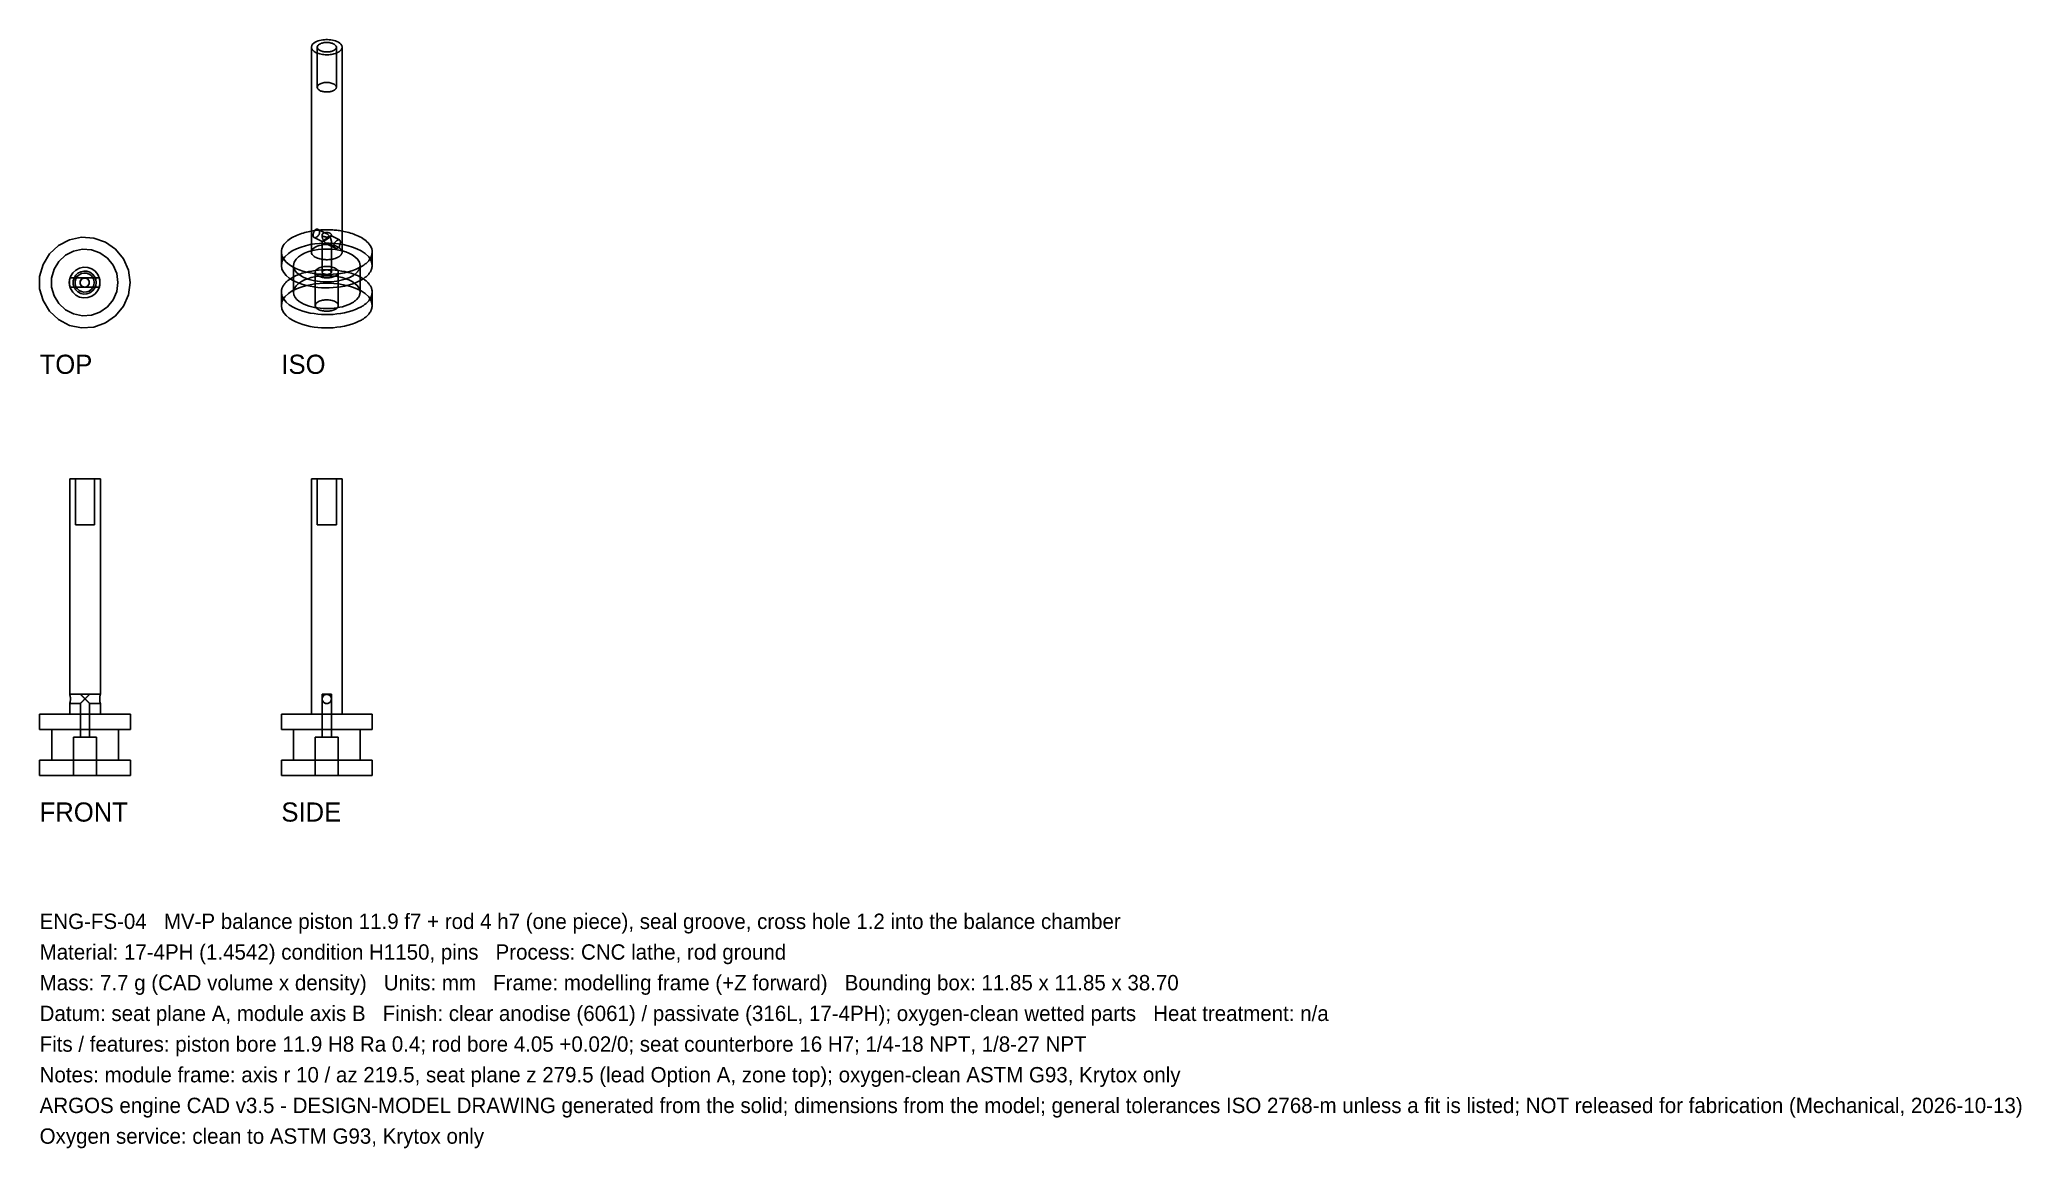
# Model space of a CAD drawing. Header units: millimetres. Extents: x 0 to 258, y -49 to 96.
import ezdxf

# ---------------------------------------------------------------- set-up
doc = ezdxf.new("R2010")
doc.units = ezdxf.units.MM
for name, color, linetype in [('FRONT_HIDDEN', 8, 'CONTINUOUS'), ('FRONT_VISIBLE', 7, 'Continuous'), ('ISO_HIDDEN', 8, 'CONTINUOUS'), ('ISO_VISIBLE', 7, 'Continuous'), ('SIDE_HIDDEN', 8, 'CONTINUOUS'), ('SIDE_VISIBLE', 7, 'Continuous'), ('TOP_HIDDEN', 8, 'CONTINUOUS'), ('TOP_VISIBLE', 7, 'Continuous')]:
    doc.layers.add(name, color=color, linetype=linetype)

msp = doc.modelspace()

# ---------------------------------------------------------------- texts
for s, p in [('ENG-FS-04   MV-P balance piston 11.9 f7 + rod 4 h7 (one piece), seal groove, cross hole 1.2 into the balance chamber', (0, -20)), ('Material: 17-4PH (1.4542) condition H1150, pins   Process: CNC lathe, rod ground', (0, -24)), ('Mass: 7.7 g (CAD volume x density)   Units: mm   Frame: modelling frame (+Z forward)   Bounding box: 11.85 x 11.85 x 38.70', (0, -28)), ('Datum: seat plane A, module axis B   Finish: clear anodise (6061) / passivate (316L, 17-4PH); oxygen-clean wetted parts   Heat treatment: n/a', (0, -32)), ('Fits / features: piston bore 11.9 H8 Ra 0.4; rod bore 4.05 +0.02/0; seat counterbore 16 H7; 1/4-18 NPT, 1/8-27 NPT', (0, -36)), ('Notes: module frame: axis r 10 / az 219.5, seat plane z 279.5 (lead Option A, zone top); oxygen-clean ASTM G93, Krytox only', (0, -40)), ('ARGOS engine CAD v3.5 - DESIGN-MODEL DRAWING generated from the solid; dimensions from the model; general tolerances ISO 2768-m unless a fit is listed; NOT released for fabrication (Mechanical, 2026-10-13)', (0, -44)), ('Oxygen service: clean to ASTM G93, Krytox only', (0, -48))]:
    msp.add_text(s, height=2).set_placement(p)
at = {"layer": 'FRONT_VISIBLE'}
msp.add_text('FRONT', height=2.5, dxfattribs=at).set_placement((0, -6))
at = {"layer": 'ISO_VISIBLE'}
msp.add_text('ISO', height=2.5, dxfattribs=at).set_placement((31.53, 52.38))
at = {"layer": 'SIDE_VISIBLE'}
msp.add_text('SIDE', height=2.5, dxfattribs=at).set_placement((31.53, -6))
at = {"layer": 'TOP_VISIBLE'}
msp.add_text('TOP', height=2.5, dxfattribs=at).set_placement((0, 52.38))

# ---------------------------------------------------------------- linework, layer by layer
at = {"layer": 'FRONT_HIDDEN'}
for points in [[(7.92, 38.7), (7.75, 38.7), (7.58, 38.7), (7.4, 38.7), (7.23, 38.7), (7.06, 38.7), (6.88, 38.7), (6.71, 38.7), (6.53, 38.7), (6.36, 38.7), (6.19, 38.7), (6.01, 38.7), (5.84, 38.7), (5.66, 38.7), (5.49, 38.7), (5.32, 38.7), (5.14, 38.7), (4.97, 38.7), (4.79, 38.7), (4.62, 38.7), (4.45, 38.7), (4.27, 38.7), (4.1, 38.7), (3.92, 38.7)], [(7.17, 38.7), (7.07, 38.7), (6.96, 38.7), (6.85, 38.7), (6.74, 38.7), (6.63, 38.7), (6.52, 38.7), (6.41, 38.7), (6.31, 38.7), (6.2, 38.7), (6.09, 38.7), (5.98, 38.7), (5.87, 38.7), (5.76, 38.7), (5.65, 38.7), (5.54, 38.7), (5.44, 38.7), (5.33, 38.7), (5.22, 38.7), (5.11, 38.7), (5, 38.7), (4.89, 38.7), (4.78, 38.7), (4.67, 38.7)], [(4.67, 38.7), (4.78, 38.7), (4.89, 38.7), (5, 38.7), (5.11, 38.7), (5.22, 38.7), (5.33, 38.7), (5.44, 38.7), (5.54, 38.7), (5.65, 38.7), (5.76, 38.7), (5.87, 38.7), (5.98, 38.7), (6.09, 38.7), (6.2, 38.7), (6.31, 38.7), (6.41, 38.7), (6.52, 38.7), (6.63, 38.7), (6.74, 38.7), (6.85, 38.7), (6.96, 38.7), (7.07, 38.7), (7.17, 38.7)], [(4.67, 32.7), (4.67, 38.7)], [(7.17, 32.7), (7.17, 38.7)], [(7.17, 32.7), (7.07, 32.7), (6.96, 32.7), (6.85, 32.7), (6.74, 32.7), (6.63, 32.7), (6.52, 32.7), (6.41, 32.7), (6.31, 32.7), (6.2, 32.7), (6.09, 32.7), (5.98, 32.7), (5.87, 32.7), (5.76, 32.7), (5.65, 32.7), (5.54, 32.7), (5.44, 32.7), (5.33, 32.7), (5.22, 32.7), (5.11, 32.7), (5, 32.7), (4.89, 32.7), (4.78, 32.7), (4.67, 32.7)], [(4.67, 32.7), (4.78, 32.7), (4.89, 32.7), (5, 32.7), (5.11, 32.7), (5.22, 32.7), (5.33, 32.7), (5.44, 32.7), (5.54, 32.7), (5.65, 32.7), (5.76, 32.7), (5.87, 32.7), (5.98, 32.7), (6.09, 32.7), (6.2, 32.7), (6.31, 32.7), (6.41, 32.7), (6.52, 32.7), (6.63, 32.7), (6.74, 32.7), (6.85, 32.7), (6.96, 32.7), (7.07, 32.7), (7.17, 32.7)], [(3.96, 10.48), (3.96, 10.48), (3.96, 10.49), (3.95, 10.49), (3.95, 10.5), (3.95, 10.5), (3.95, 10.51), (3.95, 10.51), (3.95, 10.52), (3.95, 10.53), (3.94, 10.53), (3.94, 10.54), (3.94, 10.54), (3.94, 10.55), (3.94, 10.55), (3.94, 10.56), (3.94, 10.56), (3.93, 10.57), (3.93, 10.57), (3.93, 10.58), (3.93, 10.58), (3.93, 10.59), (3.93, 10.59), (3.92, 10.6)], [(3.92, 10.6), (5.32, 10.6)], [(3.99, 10.31), (3.99, 10.31), (3.99, 10.32), (3.99, 10.32), (3.99, 10.33), (3.99, 10.34), (3.99, 10.34), (3.99, 10.35), (3.98, 10.36), (3.98, 10.36), (3.98, 10.37), (3.98, 10.38), (3.98, 10.38), (3.98, 10.39), (3.98, 10.4), (3.98, 10.4), (3.97, 10.41), (3.97, 10.41), (3.97, 10.42), (3.97, 10.43), (3.97, 10.43), (3.97, 10.44), (3.97, 10.45), (3.96, 10.45)], [(5.32, 10.6), (5.35, 10.57), (5.38, 10.55), (5.4, 10.52), (5.43, 10.5), (5.46, 10.47), (5.48, 10.44), (5.51, 10.42), (5.53, 10.39), (5.56, 10.37), (5.59, 10.34), (5.61, 10.31), (5.64, 10.29), (5.66, 10.26), (5.69, 10.23), (5.72, 10.21), (5.74, 10.18), (5.77, 10.16), (5.79, 10.13), (5.82, 10.1), (5.85, 10.08), (5.87, 10.05), (5.9, 10.03), (5.92, 10)], [(5.92, 10), (5.9, 10.03), (5.87, 10.05), (5.85, 10.08), (5.82, 10.1), (5.79, 10.13), (5.77, 10.16), (5.74, 10.18), (5.72, 10.21), (5.69, 10.23), (5.66, 10.26), (5.64, 10.29), (5.61, 10.31), (5.59, 10.34), (5.56, 10.37), (5.53, 10.39), (5.51, 10.42), (5.48, 10.44), (5.46, 10.47), (5.43, 10.5), (5.4, 10.52), (5.38, 10.55), (5.35, 10.57), (5.32, 10.6)], [(6.52, 10.6), (6.47, 10.6), (6.42, 10.6), (6.37, 10.6), (6.32, 10.6), (6.26, 10.6), (6.21, 10.6), (6.16, 10.6), (6.11, 10.6), (6.06, 10.6), (6, 10.6), (5.95, 10.6), (5.9, 10.6), (5.85, 10.6), (5.79, 10.6), (5.74, 10.6), (5.69, 10.6), (5.64, 10.6), (5.59, 10.6), (5.53, 10.6), (5.48, 10.6), (5.43, 10.6), (5.38, 10.6), (5.32, 10.6)], [(5.32, 10.6), (5.38, 10.6), (5.43, 10.6), (5.48, 10.6), (5.53, 10.6), (5.59, 10.6), (5.64, 10.6), (5.69, 10.6), (5.74, 10.6), (5.79, 10.6), (5.85, 10.6), (5.9, 10.6), (5.95, 10.6), (6, 10.6), (6.06, 10.6), (6.11, 10.6), (6.16, 10.6), (6.21, 10.6), (6.26, 10.6), (6.32, 10.6), (6.37, 10.6), (6.42, 10.6), (6.47, 10.6), (6.52, 10.6)], [(6.52, 10.6), (6.5, 10.57), (6.47, 10.55), (6.45, 10.52), (6.42, 10.5), (6.39, 10.47), (6.37, 10.44), (6.34, 10.42), (6.32, 10.39), (6.29, 10.37), (6.26, 10.34), (6.24, 10.31), (6.21, 10.29), (6.19, 10.26), (6.16, 10.23), (6.13, 10.21), (6.11, 10.18), (6.08, 10.16), (6.06, 10.13), (6.03, 10.1), (6, 10.08), (5.98, 10.05), (5.95, 10.03), (5.92, 10)], [(5.92, 10), (5.95, 10.03), (5.98, 10.05), (6, 10.08), (6.03, 10.1), (6.06, 10.13), (6.08, 10.16), (6.11, 10.18), (6.13, 10.21), (6.16, 10.23), (6.19, 10.26), (6.21, 10.29), (6.24, 10.31), (6.26, 10.34), (6.29, 10.37), (6.32, 10.39), (6.34, 10.42), (6.37, 10.44), (6.39, 10.47), (6.42, 10.5), (6.45, 10.52), (6.47, 10.55), (6.5, 10.57), (6.52, 10.6)], [(6.52, 10.6), (7.92, 10.6)], [(7.86, 10.31), (7.86, 10.31), (7.86, 10.32), (7.86, 10.32), (7.86, 10.33), (7.86, 10.34), (7.86, 10.34), (7.86, 10.35), (7.87, 10.36), (7.87, 10.36), (7.87, 10.37), (7.87, 10.38), (7.87, 10.38), (7.87, 10.39), (7.87, 10.4), (7.87, 10.4), (7.88, 10.41), (7.88, 10.41), (7.88, 10.42), (7.88, 10.43), (7.88, 10.43), (7.88, 10.44), (7.88, 10.45), (7.89, 10.45)], [(7.89, 10.48), (7.89, 10.48), (7.89, 10.49), (7.9, 10.49), (7.9, 10.5), (7.9, 10.5), (7.9, 10.51), (7.9, 10.51), (7.9, 10.52), (7.9, 10.53), (7.91, 10.53), (7.91, 10.54), (7.91, 10.54), (7.91, 10.55), (7.91, 10.55), (7.91, 10.56), (7.91, 10.56), (7.92, 10.57), (7.92, 10.57), (7.92, 10.58), (7.92, 10.58), (7.92, 10.59), (7.92, 10.59), (7.92, 10.6)], [(11.85, 8), (11.33, 8), (10.82, 8), (10.3, 8), (9.79, 8), (9.27, 8), (8.76, 8), (8.24, 8), (7.73, 8), (7.21, 8), (6.7, 8), (6.18, 8), (5.67, 8), (5.15, 8), (4.64, 8), (4.12, 8), (3.61, 8), (3.09, 8), (2.58, 8), (2.06, 8), (1.55, 8), (1.03, 8), (0.52, 8), (0, 8)], [(3.92, 9.4), (5.32, 9.4)], [(7.92, 8), (7.75, 8), (7.58, 8), (7.4, 8), (7.23, 8), (7.06, 8), (6.88, 8), (6.71, 8), (6.53, 8), (6.36, 8), (6.19, 8), (6.01, 8), (5.84, 8), (5.66, 8), (5.49, 8), (5.32, 8), (5.14, 8), (4.97, 8), (4.79, 8), (4.62, 8), (4.45, 8), (4.27, 8), (4.1, 8), (3.92, 8)], [(3.92, 8), (4.1, 8), (4.27, 8), (4.45, 8), (4.62, 8), (4.79, 8), (4.97, 8), (5.14, 8), (5.32, 8), (5.49, 8), (5.66, 8), (5.84, 8), (6.01, 8), (6.19, 8), (6.36, 8), (6.53, 8), (6.71, 8), (6.88, 8), (7.06, 8), (7.23, 8), (7.4, 8), (7.58, 8), (7.75, 8), (7.92, 8)], [(4.01, 10.1), (4.01, 10.11), (4.01, 10.11), (4.01, 10.12), (4.01, 10.13), (4.01, 10.13), (4.01, 10.14), (4.01, 10.14), (4.01, 10.15), (4.01, 10.16), (4.01, 10.16), (4.01, 10.17), (4.01, 10.18), (4.01, 10.18), (4.01, 10.19), (4.01, 10.2), (4.01, 10.2), (4.01, 10.21), (4, 10.22), (4, 10.22), (4, 10.23), (4, 10.23), (4, 10.24), (4, 10.25)], [(5.92, 10), (5.9, 9.97), (5.87, 9.95), (5.85, 9.92), (5.82, 9.9), (5.79, 9.87), (5.77, 9.84), (5.74, 9.82), (5.72, 9.79), (5.69, 9.77), (5.66, 9.74), (5.64, 9.71), (5.61, 9.69), (5.59, 9.66), (5.56, 9.63), (5.53, 9.61), (5.51, 9.58), (5.48, 9.56), (5.46, 9.53), (5.43, 9.5), (5.4, 9.48), (5.38, 9.45), (5.35, 9.43), (5.32, 9.4)], [(5.32, 9.4), (5.35, 9.43), (5.38, 9.45), (5.4, 9.48), (5.43, 9.5), (5.46, 9.53), (5.48, 9.56), (5.51, 9.58), (5.53, 9.61), (5.56, 9.63), (5.59, 9.66), (5.61, 9.69), (5.64, 9.71), (5.66, 9.74), (5.69, 9.77), (5.72, 9.79), (5.74, 9.82), (5.77, 9.84), (5.79, 9.87), (5.82, 9.9), (5.85, 9.92), (5.87, 9.95), (5.9, 9.97), (5.92, 10)], [(5.32, 5), (5.32, 9.4)], [(6.52, 9.4), (6.5, 9.43), (6.47, 9.45), (6.45, 9.48), (6.42, 9.5), (6.39, 9.53), (6.37, 9.56), (6.34, 9.58), (6.32, 9.61), (6.29, 9.63), (6.26, 9.66), (6.24, 9.69), (6.21, 9.71), (6.19, 9.74), (6.16, 9.77), (6.13, 9.79), (6.11, 9.82), (6.08, 9.84), (6.06, 9.87), (6.03, 9.9), (6, 9.92), (5.98, 9.95), (5.95, 9.97), (5.92, 10)], [(5.92, 10), (5.95, 9.97), (5.98, 9.95), (6, 9.92), (6.03, 9.9), (6.06, 9.87), (6.08, 9.84), (6.11, 9.82), (6.13, 9.79), (6.16, 9.77), (6.19, 9.74), (6.21, 9.71), (6.24, 9.69), (6.26, 9.66), (6.29, 9.63), (6.32, 9.61), (6.34, 9.58), (6.37, 9.56), (6.39, 9.53), (6.42, 9.5), (6.45, 9.48), (6.47, 9.45), (6.5, 9.43), (6.52, 9.4)], [(6.52, 5), (6.52, 9.4)], [(6.52, 9.4), (7.92, 9.4)], [(7.84, 10.1), (7.84, 10.11), (7.84, 10.11), (7.84, 10.12), (7.84, 10.13), (7.84, 10.13), (7.84, 10.14), (7.84, 10.14), (7.84, 10.15), (7.84, 10.16), (7.84, 10.16), (7.84, 10.17), (7.84, 10.18), (7.84, 10.18), (7.84, 10.19), (7.84, 10.2), (7.84, 10.2), (7.84, 10.21), (7.84, 10.22), (7.85, 10.22), (7.85, 10.23), (7.85, 10.23), (7.85, 10.24), (7.85, 10.25)], [(11.85, 6), (11.33, 6), (10.82, 6), (10.3, 6), (9.79, 6), (9.27, 6), (8.76, 6), (8.24, 6), (7.73, 6), (7.21, 6), (6.7, 6), (6.18, 6), (5.67, 6), (5.15, 6), (4.64, 6), (4.12, 6), (3.61, 6), (3.09, 6), (2.58, 6), (2.06, 6), (1.55, 6), (1.03, 6), (0.52, 6), (0, 6)], [(10.27, 6), (9.9, 6), (9.52, 6), (9.14, 6), (8.76, 6), (8.38, 6), (8.01, 6), (7.63, 6), (7.25, 6), (6.87, 6), (6.49, 6), (6.11, 6), (5.74, 6), (5.36, 6), (4.98, 6), (4.6, 6), (4.22, 6), (3.84, 6), (3.47, 6), (3.09, 6), (2.71, 6), (2.33, 6), (1.95, 6), (1.58, 6)], [(1.58, 6), (1.95, 6), (2.33, 6), (2.71, 6), (3.09, 6), (3.47, 6), (3.84, 6), (4.22, 6), (4.6, 6), (4.98, 6), (5.36, 6), (5.74, 6), (6.11, 6), (6.49, 6), (6.87, 6), (7.25, 6), (7.63, 6), (8.01, 6), (8.38, 6), (8.76, 6), (9.14, 6), (9.52, 6), (9.9, 6), (10.27, 6)], [(7.42, 5), (7.29, 5), (7.16, 5), (7.03, 5), (6.9, 5), (6.77, 5), (6.64, 5), (6.51, 5), (6.38, 5), (6.25, 5), (6.12, 5), (5.99, 5), (5.86, 5), (5.73, 5), (5.6, 5), (5.47, 5), (5.34, 5), (5.21, 5), (5.08, 5), (4.95, 5), (4.82, 5), (4.69, 5), (4.56, 5), (4.42, 5)], [(4.42, 5), (4.56, 5), (4.69, 5), (4.82, 5), (4.95, 5), (5.08, 5), (5.21, 5), (5.34, 5), (5.47, 5), (5.6, 5), (5.73, 5), (5.86, 5), (5.99, 5), (6.12, 5), (6.25, 5), (6.38, 5), (6.51, 5), (6.64, 5), (6.77, 5), (6.9, 5), (7.03, 5), (7.16, 5), (7.29, 5), (7.42, 5)], [(4.42, 0), (4.42, 5)], [(6.52, 5), (6.47, 5), (6.42, 5), (6.37, 5), (6.32, 5), (6.26, 5), (6.21, 5), (6.16, 5), (6.11, 5), (6.06, 5), (6, 5), (5.95, 5), (5.9, 5), (5.85, 5), (5.79, 5), (5.74, 5), (5.69, 5), (5.64, 5), (5.59, 5), (5.53, 5), (5.48, 5), (5.43, 5), (5.38, 5), (5.32, 5)], [(5.32, 5), (5.38, 5), (5.43, 5), (5.48, 5), (5.53, 5), (5.59, 5), (5.64, 5), (5.69, 5), (5.74, 5), (5.79, 5), (5.85, 5), (5.9, 5), (5.95, 5), (6, 5), (6.06, 5), (6.11, 5), (6.16, 5), (6.21, 5), (6.26, 5), (6.32, 5), (6.37, 5), (6.42, 5), (6.47, 5), (6.52, 5)], [(7.42, 0), (7.42, 5)], [(11.85, 2), (11.33, 2), (10.82, 2), (10.3, 2), (9.79, 2), (9.27, 2), (8.76, 2), (8.24, 2), (7.73, 2), (7.21, 2), (6.7, 2), (6.18, 2), (5.67, 2), (5.15, 2), (4.64, 2), (4.12, 2), (3.61, 2), (3.09, 2), (2.58, 2), (2.06, 2), (1.55, 2), (1.03, 2), (0.52, 2), (0, 2)], [(11.85, 0), (11.33, 0), (10.82, 0), (10.3, 0), (9.79, 0), (9.27, 0), (8.76, 0), (8.24, 0), (7.73, 0), (7.21, 0), (6.7, 0), (6.18, 0), (5.67, 0), (5.15, 0), (4.64, 0), (4.12, 0), (3.61, 0), (3.09, 0), (2.58, 0), (2.06, 0), (1.55, 0), (1.03, 0), (0.52, 0), (0, 0)], [(10.27, 2), (9.9, 2), (9.52, 2), (9.14, 2), (8.76, 2), (8.38, 2), (8.01, 2), (7.63, 2), (7.25, 2), (6.87, 2), (6.49, 2), (6.11, 2), (5.74, 2), (5.36, 2), (4.98, 2), (4.6, 2), (4.22, 2), (3.84, 2), (3.47, 2), (3.09, 2), (2.71, 2), (2.33, 2), (1.95, 2), (1.58, 2)], [(1.58, 2), (1.95, 2), (2.33, 2), (2.71, 2), (3.09, 2), (3.47, 2), (3.84, 2), (4.22, 2), (4.6, 2), (4.98, 2), (5.36, 2), (5.74, 2), (6.11, 2), (6.49, 2), (6.87, 2), (7.25, 2), (7.63, 2), (8.01, 2), (8.38, 2), (8.76, 2), (9.14, 2), (9.52, 2), (9.9, 2), (10.27, 2)], [(7.42, 0), (7.29, 0), (7.16, 0), (7.03, 0), (6.9, 0), (6.77, 0), (6.64, 0), (6.51, 0), (6.38, 0), (6.25, 0), (6.12, 0), (5.99, 0), (5.86, 0), (5.73, 0), (5.6, 0), (5.47, 0), (5.34, 0), (5.21, 0), (5.08, 0), (4.95, 0), (4.82, 0), (4.69, 0), (4.56, 0), (4.42, 0)], [(4.42, 0), (4.56, 0), (4.69, 0), (4.82, 0), (4.95, 0), (5.08, 0), (5.21, 0), (5.34, 0), (5.47, 0), (5.6, 0), (5.73, 0), (5.86, 0), (5.99, 0), (6.12, 0), (6.25, 0), (6.38, 0), (6.51, 0), (6.64, 0), (6.77, 0), (6.9, 0), (7.03, 0), (7.16, 0), (7.29, 0), (7.42, 0)]]:
    msp.add_lwpolyline(points, dxfattribs=at)
at = {"layer": 'FRONT_VISIBLE'}
for points in [[(3.92, 38.7), (4.1, 38.7), (4.27, 38.7), (4.45, 38.7), (4.62, 38.7), (4.79, 38.7), (4.97, 38.7), (5.14, 38.7), (5.32, 38.7), (5.49, 38.7), (5.66, 38.7), (5.84, 38.7), (6.01, 38.7), (6.19, 38.7), (6.36, 38.7), (6.53, 38.7), (6.71, 38.7), (6.88, 38.7), (7.06, 38.7), (7.23, 38.7), (7.4, 38.7), (7.58, 38.7), (7.75, 38.7), (7.92, 38.7)], [(3.92, 10.6), (3.92, 38.7)], [(7.92, 10.6), (7.92, 38.7)], [(3.92, 10.6), (3.94, 10.55), (3.95, 10.5), (3.97, 10.45), (3.98, 10.39), (3.99, 10.34), (4, 10.29), (4, 10.24), (4.01, 10.19), (4.01, 10.13), (4.02, 10.08), (4.02, 10.03), (4.02, 9.97), (4.02, 9.92), (4.01, 9.87), (4.01, 9.81), (4, 9.76), (4, 9.71), (3.99, 9.66), (3.98, 9.61), (3.97, 9.55), (3.95, 9.5), (3.94, 9.45), (3.92, 9.4)], [(3.96, 10.45), (3.96, 10.45), (3.96, 10.45), (3.96, 10.46), (3.96, 10.46), (3.96, 10.46), (3.96, 10.46), (3.96, 10.46), (3.96, 10.46), (3.96, 10.46), (3.96, 10.46), (3.96, 10.46), (3.96, 10.47), (3.96, 10.47), (3.96, 10.47), (3.96, 10.47), (3.96, 10.47), (3.96, 10.47), (3.96, 10.47), (3.96, 10.47), (3.96, 10.47), (3.96, 10.48), (3.96, 10.48), (3.96, 10.48)], [(7.92, 10.6), (7.91, 10.55), (7.9, 10.5), (7.88, 10.45), (7.87, 10.39), (7.86, 10.34), (7.85, 10.29), (7.85, 10.24), (7.84, 10.19), (7.84, 10.13), (7.83, 10.08), (7.83, 10.03), (7.83, 9.97), (7.83, 9.92), (7.84, 9.87), (7.84, 9.81), (7.85, 9.76), (7.85, 9.71), (7.86, 9.66), (7.87, 9.61), (7.88, 9.55), (7.9, 9.5), (7.91, 9.45), (7.92, 9.4)], [(7.89, 10.45), (7.89, 10.45), (7.89, 10.45), (7.89, 10.46), (7.89, 10.46), (7.89, 10.46), (7.89, 10.46), (7.89, 10.46), (7.89, 10.46), (7.89, 10.46), (7.89, 10.46), (7.89, 10.46), (7.89, 10.47), (7.89, 10.47), (7.89, 10.47), (7.89, 10.47), (7.89, 10.47), (7.89, 10.47), (7.89, 10.47), (7.89, 10.47), (7.89, 10.47), (7.89, 10.48), (7.89, 10.48), (7.89, 10.48)], [(0, 8), (0.52, 8), (1.03, 8), (1.55, 8), (2.06, 8), (2.58, 8), (3.09, 8), (3.61, 8), (4.12, 8), (4.64, 8), (5.15, 8), (5.67, 8), (6.18, 8), (6.7, 8), (7.21, 8), (7.73, 8), (8.24, 8), (8.76, 8), (9.27, 8), (9.79, 8), (10.3, 8), (10.82, 8), (11.33, 8), (11.85, 8)], [(0, 6), (0, 8)], [(3.92, 9.4), (3.93, 9.43), (3.94, 9.46), (3.95, 9.49), (3.96, 9.52), (3.96, 9.55), (3.97, 9.58), (3.98, 9.61), (3.98, 9.64), (3.99, 9.67), (3.99, 9.7), (4, 9.73), (4, 9.76), (4.01, 9.79), (4.01, 9.82), (4.01, 9.85), (4.01, 9.88), (4.02, 9.91), (4.02, 9.95), (4.02, 9.98), (4.02, 10.01), (4.02, 10.04), (4.02, 10.07), (4.01, 10.1)], [(3.92, 8), (3.92, 9.4)], [(4, 10.25), (4, 10.25), (4, 10.25), (4, 10.26), (4, 10.26), (4, 10.26), (4, 10.26), (4, 10.27), (4, 10.27), (4, 10.27), (4, 10.27), (4, 10.28), (4, 10.28), (4, 10.28), (4, 10.28), (4, 10.29), (4, 10.29), (4, 10.29), (3.99, 10.29), (3.99, 10.3), (3.99, 10.3), (3.99, 10.3), (3.99, 10.3), (3.99, 10.31)], [(7.92, 9.4), (7.92, 9.43), (7.91, 9.46), (7.9, 9.49), (7.89, 9.52), (7.89, 9.55), (7.88, 9.58), (7.87, 9.61), (7.87, 9.64), (7.86, 9.67), (7.86, 9.7), (7.85, 9.73), (7.85, 9.76), (7.84, 9.79), (7.84, 9.82), (7.84, 9.85), (7.84, 9.88), (7.83, 9.91), (7.83, 9.95), (7.83, 9.98), (7.83, 10.01), (7.83, 10.04), (7.83, 10.07), (7.84, 10.1)], [(7.85, 10.25), (7.85, 10.25), (7.85, 10.25), (7.85, 10.26), (7.85, 10.26), (7.85, 10.26), (7.85, 10.26), (7.85, 10.27), (7.85, 10.27), (7.85, 10.27), (7.85, 10.27), (7.85, 10.28), (7.85, 10.28), (7.85, 10.28), (7.85, 10.28), (7.85, 10.29), (7.85, 10.29), (7.85, 10.29), (7.86, 10.29), (7.86, 10.3), (7.86, 10.3), (7.86, 10.3), (7.86, 10.3), (7.86, 10.31)], [(7.92, 8), (7.92, 9.4)], [(11.85, 6), (11.85, 8)], [(0, 6), (0.52, 6), (1.03, 6), (1.55, 6), (2.06, 6), (2.58, 6), (3.09, 6), (3.61, 6), (4.12, 6), (4.64, 6), (5.15, 6), (5.67, 6), (6.18, 6), (6.7, 6), (7.21, 6), (7.73, 6), (8.24, 6), (8.76, 6), (9.27, 6), (9.79, 6), (10.3, 6), (10.82, 6), (11.33, 6), (11.85, 6)], [(1.58, 2), (1.58, 6)], [(10.27, 2), (10.27, 6)], [(0, 2), (0.52, 2), (1.03, 2), (1.55, 2), (2.06, 2), (2.58, 2), (3.09, 2), (3.61, 2), (4.12, 2), (4.64, 2), (5.15, 2), (5.67, 2), (6.18, 2), (6.7, 2), (7.21, 2), (7.73, 2), (8.24, 2), (8.76, 2), (9.27, 2), (9.79, 2), (10.3, 2), (10.82, 2), (11.33, 2), (11.85, 2)], [(0, 0), (0, 2)], [(0, 0), (0.52, 0), (1.03, 0), (1.55, 0), (2.06, 0), (2.58, 0), (3.09, 0), (3.61, 0), (4.12, 0), (4.64, 0), (5.15, 0), (5.67, 0), (6.18, 0), (6.7, 0), (7.21, 0), (7.73, 0), (8.24, 0), (8.76, 0), (9.27, 0), (9.79, 0), (10.3, 0), (10.82, 0), (11.33, 0), (11.85, 0)], [(11.85, 0), (11.85, 2)]]:
    msp.add_lwpolyline(points, dxfattribs=at)
at = {"layer": 'ISO_HIDDEN'}
for points in [[(36.2, 89.75), (36.2, 94.98)], [(38.7, 89.75), (38.7, 94.98)], [(38.7, 89.75), (38.67, 89.88), (38.6, 89.99), (38.51, 90.08), (38.4, 90.15), (38.28, 90.21), (38.16, 90.26), (38.03, 90.3), (37.91, 90.33), (37.78, 90.35), (37.65, 90.36), (37.52, 90.37), (37.38, 90.37), (37.25, 90.36), (37.12, 90.35), (36.99, 90.33), (36.87, 90.3), (36.74, 90.26), (36.62, 90.21), (36.5, 90.15), (36.39, 90.08), (36.3, 89.99), (36.23, 89.88), (36.2, 89.75)], [(36.2, 89.75), (36.22, 89.65), (36.27, 89.56), (36.33, 89.48), (36.41, 89.41), (36.5, 89.35), (36.6, 89.3), (36.69, 89.26), (36.79, 89.23), (36.89, 89.2), (37, 89.18), (37.1, 89.16), (37.2, 89.15), (37.31, 89.14), (37.41, 89.14), (37.52, 89.14), (37.62, 89.14), (37.73, 89.15), (37.83, 89.17), (37.94, 89.19), (38.04, 89.21), (38.14, 89.24), (38.24, 89.27), (38.33, 89.32)], [(38.33, 89.32), (38.36, 89.33), (38.38, 89.34), (38.4, 89.35), (38.43, 89.37), (38.45, 89.38), (38.47, 89.4), (38.49, 89.41), (38.51, 89.43), (38.53, 89.44), (38.55, 89.46), (38.57, 89.48), (38.59, 89.5), (38.6, 89.52), (38.62, 89.54), (38.64, 89.56), (38.65, 89.58), (38.66, 89.6), (38.67, 89.63), (38.68, 89.65), (38.69, 89.68), (38.7, 89.7), (38.7, 89.73), (38.7, 89.75)], [(39.45, 71), (39.28, 71.03), (39.1, 71.06), (38.93, 71.08), (38.76, 71.1), (38.58, 71.12), (38.41, 71.13), (38.24, 71.15), (38.06, 71.16), (37.89, 71.16), (37.71, 71.17), (37.54, 71.17), (37.36, 71.17), (37.19, 71.17), (37.01, 71.16), (36.84, 71.16), (36.66, 71.15), (36.49, 71.13), (36.32, 71.12), (36.14, 71.1), (35.97, 71.08), (35.8, 71.06), (35.62, 71.03), (35.45, 71)], [(36.04, 71.21), (35.99, 71.19), (35.95, 71.15), (35.91, 71.12), (35.87, 71.08), (35.84, 71.03), (35.81, 70.99), (35.79, 70.94), (35.77, 70.89), (35.75, 70.84), (35.73, 70.79), (35.72, 70.74), (35.7, 70.69), (35.69, 70.64), (35.69, 70.58), (35.68, 70.53), (35.68, 70.48), (35.68, 70.42), (35.68, 70.37), (35.69, 70.32), (35.7, 70.26), (35.72, 70.22), (35.75, 70.17), (35.8, 70.14)], [(35.8, 70.14), (35.86, 70.12), (35.93, 70.13), (35.99, 70.15), (36.06, 70.18), (36.11, 70.21), (36.17, 70.25), (36.22, 70.3), (36.27, 70.34), (36.32, 70.39), (36.36, 70.45), (36.4, 70.5), (36.44, 70.56), (36.47, 70.62), (36.49, 70.68), (36.51, 70.75), (36.52, 70.82), (36.52, 70.88), (36.52, 70.95), (36.5, 71.02), (36.47, 71.08), (36.43, 71.13), (36.38, 71.18), (36.33, 71.22)], [(35.8, 70.14), (36.85, 69.62)], [(36.33, 71.22), (36.31, 71.22), (36.3, 71.23), (36.29, 71.23), (36.28, 71.24), (36.26, 71.24), (36.25, 71.24), (36.24, 71.25), (36.23, 71.25), (36.21, 71.25), (36.2, 71.25), (36.19, 71.25), (36.17, 71.25), (36.16, 71.25), (36.15, 71.25), (36.13, 71.25), (36.12, 71.24), (36.11, 71.24), (36.1, 71.24), (36.08, 71.23), (36.07, 71.23), (36.06, 71.22), (36.05, 71.22), (36.04, 71.21)], [(36.33, 71.22), (37.38, 70.7)], [(37.03, 70.73), (37.01, 70.72), (36.99, 70.71), (36.98, 70.7), (36.97, 70.68), (36.95, 70.67), (36.94, 70.66), (36.93, 70.64), (36.92, 70.63), (36.91, 70.61), (36.9, 70.6), (36.89, 70.58), (36.88, 70.56), (36.88, 70.55), (36.87, 70.53), (36.87, 70.51), (36.86, 70.49), (36.86, 70.47), (36.86, 70.46), (36.85, 70.44), (36.85, 70.42), (36.85, 70.4), (36.85, 70.38), (36.85, 70.36)], [(37.03, 70.73), (37.01, 70.72), (37, 70.71), (36.99, 70.71), (36.98, 70.7), (36.97, 70.7), (36.96, 70.69), (36.95, 70.68), (36.94, 70.67), (36.93, 70.67), (36.92, 70.66), (36.91, 70.65), (36.9, 70.64), (36.9, 70.63), (36.89, 70.62), (36.88, 70.61), (36.87, 70.6), (36.87, 70.59), (36.86, 70.58), (36.86, 70.57), (36.85, 70.55), (36.85, 70.54), (36.85, 70.53), (36.85, 70.52)], [(36.85, 70.52), (36.86, 70.47), (36.88, 70.42), (36.91, 70.38), (36.95, 70.35), (36.99, 70.32), (37.04, 70.3), (37.09, 70.28), (37.13, 70.27), (37.18, 70.25), (37.23, 70.24), (37.28, 70.23), (37.33, 70.23), (37.38, 70.22), (37.43, 70.22), (37.48, 70.22), (37.53, 70.22), (37.58, 70.23), (37.63, 70.24), (37.68, 70.24), (37.73, 70.26), (37.78, 70.27), (37.83, 70.29), (37.87, 70.31)], [(36.85, 70.36), (36.85, 70.52)], [(36.85, 70.36), (36.85, 70.34), (36.85, 70.31), (36.85, 70.28), (36.86, 70.26), (36.86, 70.23), (36.87, 70.21), (36.87, 70.18), (36.88, 70.15), (36.88, 70.13), (36.89, 70.1), (36.9, 70.08), (36.91, 70.05), (36.91, 70.03), (36.92, 70), (36.93, 69.98), (36.94, 69.95), (36.95, 69.93), (36.96, 69.9), (36.98, 69.88), (36.99, 69.86), (37, 69.83), (37.01, 69.81), (37.03, 69.79)], [(37.87, 70.2), (37.83, 70.17), (37.79, 70.14), (37.75, 70.11), (37.71, 70.09), (37.66, 70.06), (37.62, 70.03), (37.58, 70), (37.53, 69.97), (37.49, 69.95), (37.45, 69.92), (37.4, 69.89), (37.36, 69.87), (37.31, 69.84), (37.27, 69.81), (37.23, 69.79), (37.18, 69.76), (37.14, 69.74), (37.09, 69.71), (37.04, 69.69), (37, 69.67), (36.95, 69.65), (36.9, 69.63), (36.85, 69.62)], [(38.05, 70.52), (38.04, 70.57), (38.02, 70.61), (37.99, 70.65), (37.95, 70.68), (37.91, 70.71), (37.86, 70.73), (37.81, 70.75), (37.77, 70.77), (37.72, 70.78), (37.67, 70.79), (37.62, 70.8), (37.57, 70.81), (37.52, 70.81), (37.47, 70.81), (37.42, 70.81), (37.37, 70.81), (37.32, 70.81), (37.27, 70.8), (37.22, 70.79), (37.17, 70.78), (37.12, 70.76), (37.07, 70.75), (37.03, 70.73)], [(37.38, 70.7), (37.37, 70.7), (37.35, 70.71), (37.34, 70.72), (37.32, 70.72), (37.31, 70.73), (37.29, 70.73), (37.28, 70.74), (37.26, 70.74), (37.25, 70.75), (37.23, 70.75), (37.22, 70.75), (37.2, 70.75), (37.18, 70.75), (37.17, 70.76), (37.15, 70.75), (37.13, 70.75), (37.12, 70.75), (37.1, 70.75), (37.09, 70.75), (37.07, 70.74), (37.06, 70.74), (37.04, 70.73), (37.03, 70.73)], [(37.03, 69.79), (37.06, 69.81), (37.1, 69.84), (37.13, 69.86), (37.17, 69.89), (37.2, 69.91), (37.24, 69.93), (37.28, 69.96), (37.31, 69.98), (37.35, 70.01), (37.39, 70.03), (37.42, 70.05), (37.46, 70.07), (37.5, 70.1), (37.53, 70.12), (37.57, 70.14), (37.61, 70.16), (37.64, 70.18), (37.68, 70.21), (37.72, 70.23), (37.76, 70.25), (37.8, 70.27), (37.84, 70.29), (37.87, 70.31)], [(37.87, 70.2), (37.86, 70.23), (37.84, 70.26), (37.83, 70.28), (37.81, 70.31), (37.79, 70.33), (37.77, 70.36), (37.75, 70.38), (37.73, 70.4), (37.71, 70.43), (37.69, 70.45), (37.67, 70.47), (37.65, 70.5), (37.63, 70.52), (37.61, 70.54), (37.59, 70.56), (37.56, 70.58), (37.54, 70.6), (37.51, 70.62), (37.49, 70.63), (37.46, 70.65), (37.44, 70.67), (37.41, 70.68), (37.38, 70.7)], [(37.87, 70.31), (37.89, 70.31), (37.9, 70.32), (37.91, 70.33), (37.92, 70.33), (37.93, 70.34), (37.94, 70.35), (37.95, 70.35), (37.96, 70.36), (37.97, 70.37), (37.98, 70.38), (37.99, 70.39), (38, 70.39), (38, 70.4), (38.01, 70.41), (38.02, 70.42), (38.03, 70.43), (38.03, 70.45), (38.04, 70.46), (38.04, 70.47), (38.05, 70.48), (38.05, 70.49), (38.05, 70.5), (38.05, 70.52)], [(37.87, 70.31), (37.88, 70.31), (37.89, 70.32), (37.9, 70.32), (37.9, 70.32), (37.91, 70.33), (37.92, 70.33), (37.93, 70.33), (37.93, 70.34), (37.94, 70.34), (37.95, 70.34), (37.95, 70.35), (37.96, 70.35), (37.97, 70.35), (37.98, 70.35), (37.98, 70.36), (37.99, 70.36), (38, 70.36), (38.01, 70.37), (38.01, 70.37), (38.02, 70.37), (38.03, 70.37), (38.04, 70.37), (38.05, 70.37)], [(38.05, 70.36), (38.05, 70.35), (38.04, 70.35), (38.03, 70.34), (38.03, 70.33), (38.02, 70.32), (38.01, 70.32), (38, 70.31), (38, 70.3), (37.99, 70.29), (37.98, 70.29), (37.97, 70.28), (37.97, 70.27), (37.96, 70.27), (37.95, 70.26), (37.94, 70.25), (37.93, 70.25), (37.92, 70.24), (37.92, 70.24), (37.91, 70.23), (37.9, 70.22), (37.89, 70.22), (37.88, 70.21), (37.87, 70.2)], [(38.05, 69.63), (38.05, 69.65), (38.05, 69.68), (38.05, 69.71), (38.04, 69.73), (38.04, 69.76), (38.03, 69.78), (38.03, 69.81), (38.02, 69.84), (38.02, 69.86), (38.01, 69.89), (38, 69.91), (37.99, 69.94), (37.99, 69.96), (37.98, 69.99), (37.97, 70.01), (37.96, 70.04), (37.95, 70.06), (37.94, 70.09), (37.92, 70.11), (37.91, 70.13), (37.9, 70.16), (37.89, 70.18), (37.87, 70.2)], [(38.05, 70.36), (38.05, 70.52)], [(38.05, 70.37), (38.05, 70.37), (38.05, 70.37), (38.05, 70.37), (38.05, 70.37), (38.05, 70.37), (38.05, 70.37), (38.05, 70.37), (38.05, 70.37), (38.05, 70.37), (38.05, 70.37), (38.05, 70.37), (38.05, 70.37), (38.05, 70.37), (38.05, 70.37), (38.05, 70.37), (38.05, 70.37), (38.05, 70.37), (38.05, 70.37), (38.05, 70.37), (38.05, 70.37), (38.05, 70.36), (38.05, 70.36), (38.05, 70.36)], [(38.05, 70.37), (39.1, 69.85)], [(43.38, 66.51), (43.25, 67.12), (42.92, 67.64), (42.46, 68.07), (41.95, 68.41), (41.39, 68.69), (40.81, 68.91), (40.22, 69.09), (39.61, 69.23), (39, 69.33), (38.38, 69.39), (37.76, 69.43), (37.14, 69.43), (36.52, 69.39), (35.9, 69.33), (35.29, 69.23), (34.68, 69.09), (34.09, 68.91), (33.51, 68.69), (32.95, 68.41), (32.44, 68.07), (31.98, 67.64), (31.65, 67.12), (31.53, 66.51)], [(41.8, 66.51), (41.71, 66.96), (41.46, 67.34), (41.13, 67.65), (40.75, 67.91), (40.35, 68.11), (39.92, 68.28), (39.48, 68.41), (39.04, 68.51), (38.59, 68.58), (38.13, 68.63), (37.68, 68.65), (37.22, 68.65), (36.77, 68.63), (36.31, 68.58), (35.86, 68.51), (35.42, 68.41), (34.98, 68.28), (34.55, 68.11), (34.15, 67.91), (33.77, 67.65), (33.44, 67.34), (33.19, 66.96), (33.1, 66.51)], [(39.45, 68.25), (39.41, 68.46), (39.29, 68.63), (39.14, 68.78), (38.97, 68.89), (38.78, 68.99), (38.59, 69.06), (38.38, 69.12), (38.18, 69.17), (37.97, 69.2), (37.76, 69.23), (37.55, 69.24), (37.35, 69.24), (37.14, 69.23), (36.93, 69.2), (36.72, 69.17), (36.52, 69.12), (36.31, 69.06), (36.12, 68.99), (35.93, 68.89), (35.76, 68.78), (35.61, 68.63), (35.49, 68.46), (35.45, 68.25)], [(36.85, 69.63), (36.85, 69.64), (36.86, 69.64), (36.87, 69.65), (36.87, 69.66), (36.88, 69.67), (36.89, 69.67), (36.9, 69.68), (36.9, 69.69), (36.91, 69.7), (36.92, 69.7), (36.93, 69.71), (36.93, 69.72), (36.94, 69.72), (36.95, 69.73), (36.96, 69.74), (36.97, 69.74), (36.98, 69.75), (36.98, 69.75), (36.99, 69.76), (37, 69.77), (37.01, 69.77), (37.02, 69.78), (37.03, 69.79)], [(36.85, 69.62), (36.85, 69.62), (36.85, 69.62), (36.85, 69.62), (36.85, 69.62), (36.85, 69.62), (36.85, 69.62), (36.85, 69.62), (36.85, 69.62), (36.85, 69.62), (36.85, 69.62), (36.85, 69.62), (36.85, 69.62), (36.85, 69.62), (36.85, 69.62), (36.85, 69.62), (36.85, 69.62), (36.85, 69.62), (36.85, 69.62), (36.85, 69.62), (36.85, 69.62), (36.85, 69.62), (36.85, 69.63), (36.85, 69.63)], [(36.85, 65.64), (36.85, 69.63)], [(37.03, 69.79), (37.04, 69.76), (37.06, 69.73), (37.07, 69.71), (37.09, 69.68), (37.11, 69.66), (37.13, 69.63), (37.15, 69.61), (37.17, 69.59), (37.19, 69.56), (37.21, 69.54), (37.23, 69.52), (37.25, 69.49), (37.27, 69.47), (37.29, 69.45), (37.31, 69.43), (37.34, 69.41), (37.36, 69.39), (37.39, 69.37), (37.41, 69.36), (37.44, 69.34), (37.46, 69.32), (37.49, 69.31), (37.52, 69.29)], [(37.52, 69.29), (37.53, 69.29), (37.55, 69.28), (37.56, 69.27), (37.58, 69.27), (37.59, 69.26), (37.61, 69.26), (37.62, 69.25), (37.64, 69.25), (37.65, 69.24), (37.67, 69.24), (37.68, 69.24), (37.7, 69.24), (37.72, 69.24), (37.73, 69.23), (37.75, 69.23), (37.77, 69.24), (37.78, 69.24), (37.8, 69.24), (37.81, 69.24), (37.83, 69.25), (37.84, 69.25), (37.86, 69.26), (37.87, 69.26)], [(37.52, 69.29), (38.57, 68.77)], [(37.87, 69.26), (37.89, 69.27), (37.91, 69.28), (37.92, 69.29), (37.93, 69.31), (37.95, 69.32), (37.96, 69.33), (37.97, 69.35), (37.98, 69.36), (37.99, 69.38), (38, 69.39), (38.01, 69.41), (38.02, 69.43), (38.02, 69.44), (38.03, 69.46), (38.03, 69.48), (38.04, 69.5), (38.04, 69.52), (38.04, 69.53), (38.05, 69.55), (38.05, 69.57), (38.05, 69.59), (38.05, 69.61), (38.05, 69.63)], [(38.05, 65.64), (38.05, 69.63)], [(42.2, 64.77), (41.83, 64.99), (41.45, 65.19), (41.05, 65.35), (40.64, 65.49), (40.23, 65.61), (39.81, 65.71), (39.38, 65.79), (38.96, 65.85), (38.53, 65.9), (38.1, 65.93), (37.67, 65.95), (37.23, 65.95), (36.8, 65.93), (36.37, 65.9), (35.94, 65.85), (35.52, 65.79), (35.09, 65.71), (34.67, 65.61), (34.26, 65.49), (33.85, 65.35), (33.45, 65.19), (33.07, 64.99), (32.7, 64.77)], [(33.1, 66.51), (33.16, 66.15), (33.33, 65.83), (33.56, 65.55), (33.84, 65.32), (34.15, 65.12), (34.48, 64.95), (34.81, 64.81), (35.16, 64.69), (35.51, 64.6), (35.87, 64.52), (36.23, 64.46), (36.59, 64.41), (36.96, 64.39), (37.32, 64.37), (37.69, 64.37), (38.05, 64.39), (38.42, 64.43), (38.78, 64.47), (39.14, 64.54), (39.5, 64.62), (39.85, 64.73), (40.19, 64.85), (40.53, 65)], [(33.1, 64.53), (33.1, 66.51)], [(41.8, 63.03), (41.71, 63.48), (41.46, 63.86), (41.13, 64.17), (40.75, 64.43), (40.35, 64.63), (39.92, 64.79), (39.48, 64.93), (39.04, 65.03), (38.59, 65.1), (38.13, 65.15), (37.68, 65.17), (37.22, 65.17), (36.77, 65.15), (36.31, 65.1), (35.86, 65.03), (35.42, 64.93), (34.98, 64.79), (34.55, 64.63), (34.15, 64.43), (33.77, 64.17), (33.44, 63.86), (33.19, 63.48), (33.1, 63.03)], [(38.95, 65.64), (38.92, 65.8), (38.83, 65.93), (38.72, 66.04), (38.59, 66.12), (38.45, 66.19), (38.3, 66.25), (38.15, 66.3), (38, 66.33), (37.84, 66.36), (37.69, 66.37), (37.53, 66.38), (37.37, 66.38), (37.21, 66.37), (37.06, 66.36), (36.9, 66.33), (36.75, 66.3), (36.6, 66.25), (36.45, 66.19), (36.31, 66.12), (36.18, 66.04), (36.07, 65.93), (35.98, 65.8), (35.95, 65.64)], [(35.95, 65.64), (35.97, 65.52), (36.03, 65.41), (36.11, 65.31), (36.21, 65.23), (36.31, 65.16), (36.42, 65.1), (36.54, 65.06), (36.66, 65.02), (36.78, 64.98), (36.9, 64.95), (37.03, 64.93), (37.15, 64.92), (37.28, 64.91), (37.41, 64.9), (37.53, 64.91), (37.66, 64.91), (37.78, 64.92), (37.91, 64.94), (38.03, 64.96), (38.16, 64.99), (38.28, 65.03), (38.4, 65.07), (38.51, 65.12)], [(35.95, 61.29), (35.95, 65.64)], [(38.05, 65.64), (38.04, 65.7), (38, 65.76), (37.96, 65.8), (37.91, 65.84), (37.85, 65.86), (37.79, 65.89), (37.73, 65.9), (37.67, 65.92), (37.61, 65.93), (37.54, 65.93), (37.48, 65.94), (37.42, 65.94), (37.36, 65.93), (37.29, 65.93), (37.23, 65.92), (37.17, 65.9), (37.11, 65.89), (37.05, 65.86), (36.99, 65.84), (36.94, 65.8), (36.9, 65.76), (36.86, 65.7), (36.85, 65.64)], [(36.85, 65.64), (36.86, 65.59), (36.88, 65.55), (36.91, 65.51), (36.95, 65.48), (36.99, 65.45), (37.04, 65.43), (37.09, 65.41), (37.13, 65.39), (37.18, 65.38), (37.23, 65.37), (37.28, 65.36), (37.33, 65.35), (37.38, 65.35), (37.43, 65.35), (37.48, 65.35), (37.53, 65.35), (37.58, 65.35), (37.63, 65.36), (37.68, 65.37), (37.73, 65.38), (37.78, 65.4), (37.83, 65.41), (37.87, 65.43)], [(37.87, 65.43), (37.89, 65.44), (37.9, 65.45), (37.91, 65.45), (37.92, 65.46), (37.93, 65.46), (37.94, 65.47), (37.95, 65.48), (37.96, 65.49), (37.97, 65.49), (37.98, 65.5), (37.99, 65.51), (38, 65.52), (38, 65.53), (38.01, 65.54), (38.02, 65.55), (38.03, 65.56), (38.03, 65.57), (38.04, 65.58), (38.04, 65.59), (38.05, 65.61), (38.05, 65.62), (38.05, 65.63), (38.05, 65.64)], [(38.51, 65.12), (38.54, 65.13), (38.57, 65.15), (38.59, 65.16), (38.62, 65.18), (38.65, 65.2), (38.67, 65.21), (38.7, 65.23), (38.72, 65.25), (38.75, 65.27), (38.77, 65.29), (38.79, 65.31), (38.81, 65.34), (38.84, 65.36), (38.85, 65.38), (38.87, 65.41), (38.89, 65.44), (38.9, 65.46), (38.92, 65.49), (38.93, 65.52), (38.94, 65.55), (38.94, 65.58), (38.95, 65.61), (38.95, 65.64)], [(38.95, 61.29), (38.95, 65.64)], [(40.53, 65), (40.61, 65.04), (40.69, 65.08), (40.77, 65.13), (40.84, 65.17), (40.92, 65.22), (40.99, 65.27), (41.07, 65.32), (41.14, 65.38), (41.21, 65.44), (41.28, 65.5), (41.34, 65.56), (41.41, 65.62), (41.47, 65.69), (41.52, 65.76), (41.58, 65.84), (41.63, 65.91), (41.67, 65.99), (41.71, 66.07), (41.74, 66.16), (41.77, 66.24), (41.78, 66.33), (41.8, 66.42), (41.8, 66.51)], [(41.8, 64.53), (41.8, 66.51)], [(43.38, 61.29), (43.25, 61.89), (42.92, 62.42), (42.46, 62.84), (41.95, 63.19), (41.39, 63.47), (40.81, 63.69), (40.22, 63.87), (39.61, 64.01), (39, 64.11), (38.38, 64.17), (37.76, 64.2), (37.14, 64.2), (36.52, 64.17), (35.9, 64.11), (35.29, 64.01), (34.68, 63.87), (34.09, 63.69), (33.51, 63.47), (32.95, 63.19), (32.44, 62.84), (31.98, 62.42), (31.65, 61.89), (31.53, 61.29)], [(38.95, 61.29), (38.92, 61.44), (38.83, 61.58), (38.72, 61.68), (38.59, 61.77), (38.45, 61.84), (38.3, 61.9), (38.15, 61.94), (38, 61.98), (37.84, 62), (37.69, 62.02), (37.53, 62.03), (37.37, 62.03), (37.21, 62.02), (37.06, 62), (36.9, 61.98), (36.75, 61.94), (36.6, 61.9), (36.45, 61.84), (36.31, 61.77), (36.18, 61.68), (36.07, 61.58), (35.98, 61.44), (35.95, 61.29)], [(35.95, 61.29), (35.97, 61.17), (36.03, 61.06), (36.11, 60.96), (36.21, 60.88), (36.31, 60.81), (36.42, 60.75), (36.54, 60.7), (36.66, 60.66), (36.78, 60.63), (36.9, 60.6), (37.03, 60.58), (37.15, 60.57), (37.28, 60.56), (37.41, 60.55), (37.53, 60.55), (37.66, 60.56), (37.78, 60.57), (37.91, 60.59), (38.03, 60.61), (38.16, 60.64), (38.28, 60.67), (38.4, 60.72), (38.51, 60.77)], [(38.51, 60.77), (38.54, 60.78), (38.57, 60.8), (38.59, 60.81), (38.62, 60.83), (38.65, 60.85), (38.67, 60.86), (38.7, 60.88), (38.72, 60.9), (38.75, 60.92), (38.77, 60.94), (38.79, 60.96), (38.81, 60.98), (38.84, 61.01), (38.85, 61.03), (38.87, 61.06), (38.89, 61.08), (38.9, 61.11), (38.92, 61.14), (38.93, 61.17), (38.94, 61.2), (38.94, 61.23), (38.95, 61.26), (38.95, 61.29)]]:
    msp.add_lwpolyline(points, dxfattribs=at)
at = {"layer": 'ISO_VISIBLE'}
for points in [[(39.45, 94.98), (39.41, 95.18), (39.29, 95.36), (39.14, 95.5), (38.97, 95.62), (38.78, 95.71), (38.59, 95.79), (38.38, 95.85), (38.18, 95.89), (37.97, 95.93), (37.76, 95.95), (37.55, 95.96), (37.35, 95.96), (37.14, 95.95), (36.93, 95.93), (36.72, 95.89), (36.52, 95.85), (36.31, 95.79), (36.12, 95.71), (35.93, 95.62), (35.76, 95.5), (35.61, 95.36), (35.49, 95.18), (35.45, 94.98)], [(35.45, 94.98), (35.48, 94.81), (35.55, 94.66), (35.66, 94.53), (35.79, 94.42), (35.93, 94.33), (36.08, 94.26), (36.24, 94.19), (36.4, 94.14), (36.56, 94.09), (36.72, 94.06), (36.89, 94.03), (37.06, 94.01), (37.22, 94), (37.39, 93.99), (37.56, 93.99), (37.73, 94), (37.9, 94.02), (38.06, 94.04), (38.23, 94.07), (38.39, 94.11), (38.55, 94.15), (38.71, 94.21), (38.86, 94.28)], [(35.45, 68.25), (35.45, 94.98)], [(38.7, 94.98), (38.67, 95.1), (38.6, 95.21), (38.51, 95.3), (38.4, 95.38), (38.28, 95.43), (38.16, 95.48), (38.03, 95.52), (37.91, 95.55), (37.78, 95.57), (37.65, 95.58), (37.52, 95.59), (37.38, 95.59), (37.25, 95.58), (37.12, 95.57), (36.99, 95.55), (36.87, 95.52), (36.74, 95.48), (36.62, 95.43), (36.5, 95.38), (36.39, 95.3), (36.3, 95.21), (36.23, 95.1), (36.2, 94.98)], [(36.2, 94.98), (36.22, 94.87), (36.27, 94.78), (36.33, 94.7), (36.41, 94.63), (36.5, 94.57), (36.6, 94.53), (36.69, 94.49), (36.79, 94.45), (36.89, 94.42), (37, 94.4), (37.1, 94.38), (37.2, 94.37), (37.31, 94.36), (37.41, 94.36), (37.52, 94.36), (37.62, 94.37), (37.73, 94.38), (37.83, 94.39), (37.94, 94.41), (38.04, 94.43), (38.14, 94.46), (38.24, 94.5), (38.33, 94.54)], [(38.33, 94.54), (38.36, 94.55), (38.38, 94.56), (38.4, 94.58), (38.43, 94.59), (38.45, 94.6), (38.47, 94.62), (38.49, 94.63), (38.51, 94.65), (38.53, 94.67), (38.55, 94.68), (38.57, 94.7), (38.59, 94.72), (38.6, 94.74), (38.62, 94.76), (38.64, 94.78), (38.65, 94.8), (38.66, 94.83), (38.67, 94.85), (38.68, 94.87), (38.69, 94.9), (38.7, 94.92), (38.7, 94.95), (38.7, 94.98)], [(38.86, 94.28), (38.9, 94.3), (38.94, 94.32), (38.97, 94.34), (39.01, 94.36), (39.05, 94.38), (39.08, 94.4), (39.11, 94.43), (39.15, 94.45), (39.18, 94.48), (39.21, 94.51), (39.24, 94.54), (39.27, 94.57), (39.3, 94.6), (39.32, 94.63), (39.35, 94.66), (39.37, 94.7), (39.39, 94.74), (39.41, 94.77), (39.42, 94.81), (39.43, 94.85), (39.44, 94.89), (39.45, 94.93), (39.45, 94.98)], [(39.45, 68.25), (39.45, 94.98)], [(35.45, 71), (35.23, 70.96), (35.01, 70.91), (34.79, 70.86), (34.58, 70.81), (34.36, 70.74), (34.15, 70.68), (33.94, 70.6), (33.73, 70.52), (33.52, 70.44), (33.32, 70.35), (33.12, 70.25), (32.93, 70.14), (32.74, 70.02), (32.55, 69.9), (32.37, 69.76), (32.21, 69.61), (32.05, 69.45), (31.91, 69.28), (31.78, 69.1), (31.67, 68.9), (31.59, 68.69), (31.54, 68.48), (31.53, 68.25)], [(38.86, 69.82), (38.81, 69.79), (38.77, 69.76), (38.72, 69.73), (38.68, 69.69), (38.63, 69.65), (38.59, 69.61), (38.56, 69.57), (38.52, 69.52), (38.49, 69.48), (38.46, 69.43), (38.43, 69.38), (38.41, 69.32), (38.4, 69.27), (38.38, 69.21), (38.38, 69.16), (38.38, 69.1), (38.38, 69.04), (38.4, 68.99), (38.42, 68.93), (38.45, 68.88), (38.48, 68.84), (38.53, 68.8), (38.57, 68.77)], [(39.1, 69.85), (39.09, 69.85), (39.08, 69.86), (39.07, 69.86), (39.06, 69.86), (39.05, 69.86), (39.04, 69.87), (39.03, 69.87), (39.02, 69.87), (39.01, 69.87), (39, 69.86), (38.99, 69.86), (38.98, 69.86), (38.97, 69.86), (38.96, 69.86), (38.94, 69.85), (38.93, 69.85), (38.92, 69.85), (38.91, 69.84), (38.9, 69.84), (38.89, 69.83), (38.88, 69.83), (38.87, 69.83), (38.86, 69.82)], [(38.86, 68.78), (38.91, 68.8), (38.95, 68.84), (38.99, 68.87), (39.03, 68.91), (39.06, 68.96), (39.09, 69), (39.11, 69.05), (39.13, 69.1), (39.15, 69.15), (39.17, 69.2), (39.18, 69.25), (39.2, 69.3), (39.21, 69.35), (39.21, 69.41), (39.22, 69.46), (39.22, 69.51), (39.22, 69.57), (39.22, 69.62), (39.21, 69.67), (39.2, 69.73), (39.18, 69.77), (39.15, 69.82), (39.1, 69.85)], [(43.38, 68.25), (43.36, 68.48), (43.31, 68.69), (43.23, 68.9), (43.12, 69.1), (42.99, 69.28), (42.85, 69.45), (42.69, 69.61), (42.53, 69.76), (42.35, 69.9), (42.16, 70.02), (41.97, 70.14), (41.78, 70.25), (41.58, 70.35), (41.38, 70.44), (41.17, 70.52), (40.96, 70.6), (40.75, 70.68), (40.54, 70.74), (40.32, 70.81), (40.11, 70.86), (39.89, 70.91), (39.67, 70.96), (39.45, 71)], [(31.53, 68.25), (31.61, 67.77), (31.83, 67.32), (32.16, 66.94), (32.54, 66.62), (32.96, 66.35), (33.4, 66.13), (33.86, 65.93), (34.33, 65.77), (34.81, 65.64), (35.3, 65.54), (35.79, 65.45), (36.28, 65.39), (36.78, 65.36), (37.28, 65.34), (37.78, 65.34), (38.27, 65.37), (38.77, 65.41), (39.26, 65.48), (39.75, 65.57), (40.24, 65.68), (40.72, 65.82), (41.18, 65.99), (41.64, 66.19)], [(31.53, 66.51), (31.53, 68.25)], [(35.45, 68.25), (35.48, 68.09), (35.55, 67.94), (35.66, 67.81), (35.79, 67.7), (35.93, 67.61), (36.08, 67.54), (36.24, 67.47), (36.4, 67.42), (36.56, 67.37), (36.72, 67.34), (36.89, 67.31), (37.06, 67.29), (37.22, 67.28), (37.39, 67.27), (37.56, 67.27), (37.73, 67.28), (37.9, 67.29), (38.06, 67.32), (38.23, 67.35), (38.39, 67.39), (38.55, 67.43), (38.71, 67.49), (38.86, 67.56)], [(38.57, 68.77), (38.59, 68.77), (38.6, 68.76), (38.61, 68.76), (38.62, 68.75), (38.64, 68.75), (38.65, 68.75), (38.66, 68.74), (38.67, 68.74), (38.69, 68.74), (38.7, 68.74), (38.71, 68.74), (38.73, 68.74), (38.74, 68.74), (38.75, 68.74), (38.77, 68.74), (38.78, 68.75), (38.79, 68.75), (38.8, 68.75), (38.82, 68.76), (38.83, 68.76), (38.84, 68.77), (38.85, 68.77), (38.86, 68.78)], [(38.86, 67.56), (38.9, 67.58), (38.94, 67.6), (38.97, 67.62), (39.01, 67.64), (39.05, 67.66), (39.08, 67.68), (39.11, 67.71), (39.15, 67.73), (39.18, 67.76), (39.21, 67.79), (39.24, 67.82), (39.27, 67.85), (39.3, 67.88), (39.32, 67.91), (39.35, 67.94), (39.37, 67.98), (39.39, 68.01), (39.41, 68.05), (39.42, 68.09), (39.43, 68.13), (39.44, 68.17), (39.45, 68.21), (39.45, 68.25)], [(41.64, 66.19), (41.75, 66.25), (41.86, 66.31), (41.97, 66.37), (42.07, 66.43), (42.18, 66.49), (42.28, 66.56), (42.38, 66.64), (42.48, 66.71), (42.57, 66.79), (42.66, 66.87), (42.75, 66.95), (42.84, 67.04), (42.92, 67.14), (43, 67.23), (43.07, 67.33), (43.14, 67.44), (43.2, 67.54), (43.25, 67.65), (43.29, 67.77), (43.33, 67.89), (43.35, 68.01), (43.37, 68.13), (43.38, 68.25)], [(43.38, 66.51), (43.38, 68.25)], [(31.53, 66.51), (31.61, 66.02), (31.83, 65.58), (32.16, 65.2), (32.54, 64.88), (32.96, 64.61), (33.4, 64.38), (33.86, 64.19), (34.33, 64.03), (34.81, 63.9), (35.3, 63.8), (35.79, 63.71), (36.28, 63.65), (36.78, 63.61), (37.28, 63.6), (37.78, 63.6), (38.27, 63.62), (38.77, 63.67), (39.26, 63.74), (39.75, 63.83), (40.24, 63.94), (40.72, 64.08), (41.18, 64.25), (41.64, 64.45)], [(32.7, 64.77), (32.62, 64.72), (32.54, 64.66), (32.46, 64.61), (32.39, 64.55), (32.32, 64.49), (32.24, 64.42), (32.17, 64.36), (32.11, 64.29), (32.04, 64.22), (31.98, 64.15), (31.92, 64.08), (31.86, 64), (31.81, 63.92), (31.76, 63.84), (31.71, 63.76), (31.67, 63.68), (31.63, 63.59), (31.6, 63.5), (31.57, 63.41), (31.55, 63.32), (31.54, 63.22), (31.53, 63.13), (31.53, 63.03)], [(41.64, 64.45), (41.75, 64.51), (41.86, 64.56), (41.97, 64.62), (42.07, 64.69), (42.18, 64.75), (42.28, 64.82), (42.38, 64.89), (42.48, 64.97), (42.57, 65.05), (42.66, 65.13), (42.75, 65.21), (42.84, 65.3), (42.92, 65.39), (43, 65.49), (43.07, 65.59), (43.14, 65.69), (43.2, 65.8), (43.25, 65.91), (43.29, 66.03), (43.33, 66.15), (43.35, 66.27), (43.37, 66.39), (43.38, 66.51)], [(43.38, 63.03), (43.37, 63.13), (43.36, 63.22), (43.35, 63.32), (43.33, 63.41), (43.3, 63.5), (43.27, 63.59), (43.23, 63.68), (43.19, 63.76), (43.14, 63.84), (43.09, 63.92), (43.04, 64), (42.98, 64.08), (42.92, 64.15), (42.86, 64.22), (42.79, 64.29), (42.73, 64.36), (42.66, 64.42), (42.58, 64.49), (42.51, 64.55), (42.44, 64.61), (42.36, 64.66), (42.28, 64.72), (42.2, 64.77)], [(31.53, 63.03), (31.61, 62.54), (31.83, 62.1), (32.16, 61.72), (32.54, 61.4), (32.96, 61.13), (33.4, 60.9), (33.86, 60.71), (34.33, 60.55), (34.81, 60.42), (35.3, 60.31), (35.79, 60.23), (36.28, 60.17), (36.78, 60.13), (37.28, 60.12), (37.78, 60.12), (38.27, 60.14), (38.77, 60.19), (39.26, 60.25), (39.75, 60.34), (40.24, 60.46), (40.72, 60.6), (41.18, 60.77), (41.64, 60.97)], [(31.53, 61.29), (31.53, 63.03)], [(33.1, 63.03), (33.1, 64.53)], [(33.1, 63.03), (33.16, 62.67), (33.33, 62.35), (33.56, 62.07), (33.84, 61.83), (34.15, 61.64), (34.48, 61.47), (34.81, 61.33), (35.16, 61.21), (35.51, 61.11), (35.87, 61.04), (36.23, 60.98), (36.59, 60.93), (36.96, 60.9), (37.32, 60.89), (37.69, 60.89), (38.05, 60.91), (38.42, 60.94), (38.78, 60.99), (39.14, 61.06), (39.5, 61.14), (39.85, 61.24), (40.19, 61.37), (40.53, 61.52)], [(40.53, 61.52), (40.61, 61.56), (40.69, 61.6), (40.77, 61.65), (40.84, 61.69), (40.92, 61.74), (40.99, 61.79), (41.07, 61.84), (41.14, 61.9), (41.21, 61.96), (41.28, 62.02), (41.34, 62.08), (41.41, 62.14), (41.47, 62.21), (41.52, 62.28), (41.58, 62.35), (41.63, 62.43), (41.67, 62.51), (41.71, 62.59), (41.74, 62.68), (41.77, 62.76), (41.78, 62.85), (41.8, 62.94), (41.8, 63.03)], [(41.64, 60.97), (41.75, 61.02), (41.86, 61.08), (41.97, 61.14), (42.07, 61.21), (42.18, 61.27), (42.28, 61.34), (42.38, 61.41), (42.48, 61.49), (42.57, 61.57), (42.66, 61.65), (42.75, 61.73), (42.84, 61.82), (42.92, 61.91), (43, 62.01), (43.07, 62.11), (43.14, 62.21), (43.2, 62.32), (43.25, 62.43), (43.29, 62.55), (43.33, 62.67), (43.35, 62.79), (43.37, 62.91), (43.38, 63.03)], [(41.8, 63.03), (41.8, 64.53)], [(43.38, 61.29), (43.38, 63.03)], [(31.53, 61.29), (31.61, 60.8), (31.83, 60.36), (32.16, 59.98), (32.54, 59.66), (32.96, 59.39), (33.4, 59.16), (33.86, 58.97), (34.33, 58.81), (34.81, 58.68), (35.3, 58.57), (35.79, 58.49), (36.28, 58.43), (36.78, 58.39), (37.28, 58.38), (37.78, 58.38), (38.27, 58.4), (38.77, 58.45), (39.26, 58.51), (39.75, 58.6), (40.24, 58.72), (40.72, 58.86), (41.18, 59.03), (41.64, 59.23)], [(41.64, 59.23), (41.75, 59.28), (41.86, 59.34), (41.97, 59.4), (42.07, 59.47), (42.18, 59.53), (42.28, 59.6), (42.38, 59.67), (42.48, 59.75), (42.57, 59.82), (42.66, 59.91), (42.75, 59.99), (42.84, 60.08), (42.92, 60.17), (43, 60.27), (43.07, 60.37), (43.14, 60.47), (43.2, 60.58), (43.25, 60.69), (43.29, 60.81), (43.33, 60.93), (43.35, 61.05), (43.37, 61.17), (43.38, 61.29)]]:
    msp.add_lwpolyline(points, dxfattribs=at)
at = {"layer": 'SIDE_HIDDEN'}
for points in [[(39.45, 38.7), (39.28, 38.7), (39.1, 38.7), (38.93, 38.7), (38.75, 38.7), (38.58, 38.7), (38.41, 38.7), (38.23, 38.7), (38.06, 38.7), (37.88, 38.7), (37.71, 38.7), (37.54, 38.7), (37.36, 38.7), (37.19, 38.7), (37.02, 38.7), (36.84, 38.7), (36.67, 38.7), (36.49, 38.7), (36.32, 38.7), (36.15, 38.7), (35.97, 38.7), (35.8, 38.7), (35.62, 38.7), (35.45, 38.7)], [(38.7, 38.7), (38.59, 38.7), (38.48, 38.7), (38.37, 38.7), (38.27, 38.7), (38.16, 38.7), (38.05, 38.7), (37.94, 38.7), (37.83, 38.7), (37.72, 38.7), (37.61, 38.7), (37.5, 38.7), (37.4, 38.7), (37.29, 38.7), (37.18, 38.7), (37.07, 38.7), (36.96, 38.7), (36.85, 38.7), (36.74, 38.7), (36.63, 38.7), (36.53, 38.7), (36.42, 38.7), (36.31, 38.7), (36.2, 38.7)], [(36.2, 38.7), (36.25, 38.7), (36.31, 38.7), (36.36, 38.7), (36.42, 38.7), (36.47, 38.7), (36.53, 38.7), (36.58, 38.7), (36.63, 38.7), (36.69, 38.7), (36.74, 38.7), (36.8, 38.7), (36.85, 38.7), (36.91, 38.7), (36.96, 38.7), (37.02, 38.7), (37.07, 38.7), (37.12, 38.7), (37.18, 38.7), (37.23, 38.7), (37.29, 38.7), (37.34, 38.7), (37.4, 38.7), (37.45, 38.7)], [(36.2, 32.7), (36.2, 38.7)], [(37.45, 38.7), (37.5, 38.7), (37.56, 38.7), (37.61, 38.7), (37.67, 38.7), (37.72, 38.7), (37.78, 38.7), (37.83, 38.7), (37.88, 38.7), (37.94, 38.7), (37.99, 38.7), (38.05, 38.7), (38.1, 38.7), (38.16, 38.7), (38.21, 38.7), (38.27, 38.7), (38.32, 38.7), (38.37, 38.7), (38.43, 38.7), (38.48, 38.7), (38.54, 38.7), (38.59, 38.7), (38.65, 38.7), (38.7, 38.7)], [(38.7, 32.7), (38.7, 38.7)], [(38.7, 32.7), (38.59, 32.7), (38.48, 32.7), (38.37, 32.7), (38.27, 32.7), (38.16, 32.7), (38.05, 32.7), (37.94, 32.7), (37.83, 32.7), (37.72, 32.7), (37.61, 32.7), (37.5, 32.7), (37.4, 32.7), (37.29, 32.7), (37.18, 32.7), (37.07, 32.7), (36.96, 32.7), (36.85, 32.7), (36.74, 32.7), (36.63, 32.7), (36.53, 32.7), (36.42, 32.7), (36.31, 32.7), (36.2, 32.7)], [(36.2, 32.7), (36.25, 32.7), (36.31, 32.7), (36.36, 32.7), (36.42, 32.7), (36.47, 32.7), (36.53, 32.7), (36.58, 32.7), (36.63, 32.7), (36.69, 32.7), (36.74, 32.7), (36.8, 32.7), (36.85, 32.7), (36.91, 32.7), (36.96, 32.7), (37.02, 32.7), (37.07, 32.7), (37.12, 32.7), (37.18, 32.7), (37.23, 32.7), (37.29, 32.7), (37.34, 32.7), (37.4, 32.7), (37.45, 32.7)], [(37.45, 32.7), (37.5, 32.7), (37.56, 32.7), (37.61, 32.7), (37.67, 32.7), (37.72, 32.7), (37.78, 32.7), (37.83, 32.7), (37.88, 32.7), (37.94, 32.7), (37.99, 32.7), (38.05, 32.7), (38.1, 32.7), (38.16, 32.7), (38.21, 32.7), (38.27, 32.7), (38.32, 32.7), (38.37, 32.7), (38.43, 32.7), (38.48, 32.7), (38.54, 32.7), (38.59, 32.7), (38.65, 32.7), (38.7, 32.7)], [(37.45, 10.6), (37.41, 10.6), (37.37, 10.59), (37.33, 10.59), (37.29, 10.58), (37.25, 10.57), (37.21, 10.55), (37.17, 10.53), (37.14, 10.51), (37.1, 10.49), (37.07, 10.47), (37.04, 10.44), (37.01, 10.41), (36.98, 10.38), (36.96, 10.35), (36.94, 10.31), (36.92, 10.28), (36.9, 10.24), (36.88, 10.2), (36.87, 10.16), (36.86, 10.12), (36.86, 10.08), (36.85, 10.04), (36.85, 10)], [(37.45, 10.6), (37.42, 10.6), (37.4, 10.6), (37.37, 10.6), (37.35, 10.6), (37.32, 10.6), (37.29, 10.6), (37.27, 10.6), (37.24, 10.6), (37.22, 10.6), (37.19, 10.6), (37.16, 10.6), (37.14, 10.6), (37.11, 10.6), (37.08, 10.6), (37.06, 10.6), (37.03, 10.6), (37.01, 10.6), (36.98, 10.6), (36.95, 10.6), (36.93, 10.6), (36.9, 10.6), (36.88, 10.6), (36.85, 10.6)], [(36.85, 10.6), (36.88, 10.6), (36.9, 10.6), (36.93, 10.6), (36.95, 10.6), (36.98, 10.6), (37.01, 10.6), (37.03, 10.6), (37.06, 10.6), (37.08, 10.6), (37.11, 10.6), (37.14, 10.6), (37.16, 10.6), (37.19, 10.6), (37.22, 10.6), (37.24, 10.6), (37.27, 10.6), (37.29, 10.6), (37.32, 10.6), (37.35, 10.6), (37.37, 10.6), (37.4, 10.6), (37.42, 10.6), (37.45, 10.6)], [(36.85, 10), (36.85, 10.6)], [(36.85, 10), (36.85, 10.03), (36.85, 10.06), (36.86, 10.09), (36.86, 10.12), (36.87, 10.15), (36.88, 10.18), (36.89, 10.21), (36.9, 10.23), (36.91, 10.26), (36.92, 10.29), (36.94, 10.31), (36.96, 10.34), (36.97, 10.36), (36.99, 10.39), (37.01, 10.41), (37.03, 10.43), (37.05, 10.45), (37.08, 10.47), (37.1, 10.49), (37.13, 10.5), (37.15, 10.52), (37.18, 10.53), (37.21, 10.55)], [(37.24, 10.56), (37.25, 10.57), (37.26, 10.57), (37.27, 10.57), (37.28, 10.57), (37.29, 10.58), (37.29, 10.58), (37.3, 10.58), (37.31, 10.58), (37.32, 10.59), (37.33, 10.59), (37.34, 10.59), (37.35, 10.59), (37.36, 10.59), (37.37, 10.59), (37.38, 10.6), (37.39, 10.6), (37.39, 10.6), (37.4, 10.6), (37.41, 10.6), (37.42, 10.6), (37.43, 10.6), (37.44, 10.6), (37.45, 10.6)], [(37.45, 10.6), (37.44, 10.6), (37.44, 10.6), (37.43, 10.6), (37.42, 10.6), (37.41, 10.6), (37.41, 10.6), (37.4, 10.6), (37.39, 10.6), (37.39, 10.6), (37.38, 10.6), (37.37, 10.59), (37.37, 10.59), (37.36, 10.59), (37.35, 10.59), (37.35, 10.59), (37.34, 10.59), (37.33, 10.59), (37.32, 10.59), (37.32, 10.59), (37.31, 10.58), (37.3, 10.58), (37.3, 10.58), (37.29, 10.58)], [(37.48, 10.6), (37.48, 10.6), (37.48, 10.6), (37.48, 10.6), (37.48, 10.6), (37.47, 10.6), (37.47, 10.6), (37.47, 10.6), (37.47, 10.6), (37.47, 10.6), (37.47, 10.6), (37.47, 10.6), (37.46, 10.6), (37.46, 10.6), (37.46, 10.6), (37.46, 10.6), (37.46, 10.6), (37.46, 10.6), (37.46, 10.6), (37.46, 10.6), (37.45, 10.6), (37.45, 10.6), (37.45, 10.6), (37.45, 10.6)], [(38.05, 10), (38.05, 10.04), (38.04, 10.08), (38.04, 10.12), (38.03, 10.16), (38.02, 10.2), (38, 10.24), (37.98, 10.28), (37.96, 10.31), (37.94, 10.35), (37.92, 10.38), (37.89, 10.41), (37.86, 10.44), (37.83, 10.47), (37.8, 10.49), (37.76, 10.51), (37.73, 10.53), (37.69, 10.55), (37.65, 10.57), (37.61, 10.58), (37.57, 10.59), (37.53, 10.59), (37.49, 10.6), (37.45, 10.6)], [(37.45, 10.6), (37.48, 10.6), (37.5, 10.6), (37.53, 10.6), (37.55, 10.6), (37.58, 10.6), (37.61, 10.6), (37.63, 10.6), (37.66, 10.6), (37.68, 10.6), (37.71, 10.6), (37.74, 10.6), (37.76, 10.6), (37.79, 10.6), (37.82, 10.6), (37.84, 10.6), (37.87, 10.6), (37.89, 10.6), (37.92, 10.6), (37.95, 10.6), (37.97, 10.6), (38, 10.6), (38.02, 10.6), (38.05, 10.6)], [(38.05, 10.6), (38.02, 10.6), (38, 10.6), (37.97, 10.6), (37.95, 10.6), (37.92, 10.6), (37.89, 10.6), (37.87, 10.6), (37.84, 10.6), (37.82, 10.6), (37.79, 10.6), (37.76, 10.6), (37.74, 10.6), (37.71, 10.6), (37.68, 10.6), (37.66, 10.6), (37.63, 10.6), (37.61, 10.6), (37.58, 10.6), (37.55, 10.6), (37.53, 10.6), (37.5, 10.6), (37.48, 10.6), (37.45, 10.6)], [(37.55, 10.59), (37.54, 10.59), (37.54, 10.59), (37.54, 10.59), (37.54, 10.59), (37.54, 10.59), (37.53, 10.59), (37.53, 10.59), (37.53, 10.59), (37.53, 10.59), (37.53, 10.6), (37.52, 10.6), (37.52, 10.6), (37.52, 10.6), (37.52, 10.6), (37.52, 10.6), (37.51, 10.6), (37.51, 10.6), (37.51, 10.6), (37.51, 10.6), (37.51, 10.6), (37.5, 10.6), (37.5, 10.6), (37.5, 10.6)], [(37.53, 10.59), (37.53, 10.59), (37.53, 10.59), (37.53, 10.59), (37.53, 10.59), (37.53, 10.59), (37.54, 10.59), (37.54, 10.59), (37.54, 10.59), (37.54, 10.59), (37.54, 10.59), (37.54, 10.59), (37.54, 10.59), (37.54, 10.59), (37.54, 10.59), (37.54, 10.59), (37.54, 10.59), (37.54, 10.59), (37.54, 10.59), (37.54, 10.59), (37.54, 10.59), (37.54, 10.59), (37.54, 10.59), (37.55, 10.59)], [(37.55, 10.59), (37.55, 10.59), (37.55, 10.59), (37.55, 10.59), (37.55, 10.59), (37.55, 10.59), (37.55, 10.59), (37.55, 10.59), (37.55, 10.59), (37.55, 10.59), (37.55, 10.59), (37.55, 10.59), (37.55, 10.59), (37.55, 10.59), (37.55, 10.59), (37.55, 10.59), (37.55, 10.59), (37.55, 10.59), (37.55, 10.59), (37.55, 10.59), (37.55, 10.59), (37.55, 10.59), (37.55, 10.59), (37.55, 10.59)], [(37.55, 10.59), (37.55, 10.59), (37.56, 10.59), (37.56, 10.59), (37.57, 10.59), (37.57, 10.59), (37.58, 10.59), (37.59, 10.58), (37.59, 10.58), (37.6, 10.58), (37.6, 10.58), (37.61, 10.58), (37.61, 10.58), (37.62, 10.58), (37.62, 10.57), (37.63, 10.57), (37.64, 10.57), (37.64, 10.57), (37.65, 10.57), (37.65, 10.56), (37.66, 10.56), (37.66, 10.56), (37.67, 10.56), (37.67, 10.56)], [(37.57, 10.59), (37.57, 10.59), (37.57, 10.59), (37.57, 10.59), (37.57, 10.59), (37.57, 10.59), (37.57, 10.59), (37.57, 10.59), (37.56, 10.59), (37.56, 10.59), (37.56, 10.59), (37.56, 10.59), (37.56, 10.59), (37.56, 10.59), (37.56, 10.59), (37.56, 10.59), (37.56, 10.59), (37.56, 10.59), (37.56, 10.59), (37.56, 10.59), (37.56, 10.59), (37.56, 10.59), (37.56, 10.59), (37.56, 10.59)], [(37.58, 10.59), (37.58, 10.59), (37.58, 10.59), (37.58, 10.59), (37.58, 10.59), (37.58, 10.59), (37.58, 10.59), (37.58, 10.59), (37.58, 10.59), (37.58, 10.59), (37.58, 10.59), (37.58, 10.59), (37.58, 10.59), (37.58, 10.59), (37.58, 10.59), (37.58, 10.59), (37.58, 10.59), (37.57, 10.59), (37.57, 10.59), (37.57, 10.59), (37.57, 10.59), (37.57, 10.59), (37.57, 10.59), (37.57, 10.59)], [(37.57, 10.59), (37.57, 10.59), (37.57, 10.59), (37.57, 10.59), (37.57, 10.59), (37.57, 10.59), (37.57, 10.59), (37.57, 10.59), (37.57, 10.59), (37.57, 10.59), (37.57, 10.59), (37.57, 10.59), (37.57, 10.59), (37.57, 10.59), (37.57, 10.59), (37.57, 10.59), (37.57, 10.59), (37.57, 10.59), (37.57, 10.59), (37.57, 10.59), (37.57, 10.59), (37.57, 10.59), (37.57, 10.59), (37.57, 10.59)], [(37.71, 10.54), (37.71, 10.54), (37.71, 10.54), (37.71, 10.54), (37.71, 10.54), (37.71, 10.54), (37.71, 10.54), (37.71, 10.54), (37.71, 10.54), (37.71, 10.54), (37.71, 10.54), (37.71, 10.54), (37.71, 10.54), (37.72, 10.54), (37.72, 10.54), (37.72, 10.54), (37.72, 10.54), (37.72, 10.54), (37.72, 10.54), (37.72, 10.54), (37.72, 10.54), (37.72, 10.54), (37.72, 10.54), (37.72, 10.53)], [(37.72, 10.53), (37.73, 10.53), (37.73, 10.53), (37.74, 10.53), (37.74, 10.52), (37.75, 10.52), (37.76, 10.52), (37.76, 10.51), (37.77, 10.51), (37.77, 10.51), (37.78, 10.5), (37.78, 10.5), (37.79, 10.5), (37.79, 10.49), (37.8, 10.49), (37.8, 10.49), (37.81, 10.48), (37.81, 10.48), (37.82, 10.47), (37.82, 10.47), (37.83, 10.47), (37.83, 10.46), (37.84, 10.46), (37.84, 10.45)], [(37.9, 10.4), (37.9, 10.4), (37.89, 10.41), (37.89, 10.41), (37.88, 10.42), (37.88, 10.42), (37.87, 10.42), (37.87, 10.43), (37.87, 10.43), (37.86, 10.44), (37.86, 10.44), (37.85, 10.45), (37.85, 10.45), (37.84, 10.45), (37.84, 10.46), (37.83, 10.46), (37.83, 10.47), (37.82, 10.47), (37.82, 10.47), (37.81, 10.48), (37.81, 10.48), (37.8, 10.49), (37.8, 10.49), (37.79, 10.49)], [(37.89, 10.41), (37.89, 10.41), (37.89, 10.41), (37.89, 10.41), (37.89, 10.41), (37.89, 10.41), (37.89, 10.41), (37.89, 10.41), (37.89, 10.41), (37.89, 10.41), (37.89, 10.41), (37.89, 10.41), (37.89, 10.41), (37.89, 10.41), (37.89, 10.41), (37.89, 10.41), (37.89, 10.41), (37.89, 10.41), (37.89, 10.41), (37.89, 10.41), (37.89, 10.41), (37.89, 10.41), (37.89, 10.41), (37.89, 10.41)], [(37.91, 10.38), (37.91, 10.38), (37.91, 10.38), (37.91, 10.38), (37.91, 10.38), (37.91, 10.39), (37.91, 10.39), (37.91, 10.39), (37.91, 10.39), (37.91, 10.39), (37.91, 10.39), (37.91, 10.39), (37.91, 10.39), (37.91, 10.39), (37.91, 10.39), (37.9, 10.39), (37.9, 10.39), (37.9, 10.39), (37.9, 10.39), (37.9, 10.39), (37.9, 10.39), (37.9, 10.39), (37.9, 10.4), (37.9, 10.4)], [(38.05, 10), (38.05, 10.6)], [(43.38, 8), (42.86, 8), (42.34, 8), (41.83, 8), (41.31, 8), (40.8, 8), (40.28, 8), (39.77, 8), (39.25, 8), (38.74, 8), (38.22, 8), (37.71, 8), (37.19, 8), (36.68, 8), (36.16, 8), (35.65, 8), (35.13, 8), (34.62, 8), (34.1, 8), (33.59, 8), (33.07, 8), (32.56, 8), (32.04, 8), (31.53, 8)], [(39.45, 8), (39.28, 8), (39.1, 8), (38.93, 8), (38.75, 8), (38.58, 8), (38.41, 8), (38.23, 8), (38.06, 8), (37.88, 8), (37.71, 8), (37.54, 8), (37.36, 8), (37.19, 8), (37.02, 8), (36.84, 8), (36.67, 8), (36.49, 8), (36.32, 8), (36.15, 8), (35.97, 8), (35.8, 8), (35.62, 8), (35.45, 8)], [(35.45, 8), (35.54, 8), (35.62, 8), (35.71, 8), (35.8, 8), (35.88, 8), (35.97, 8), (36.06, 8), (36.15, 8), (36.23, 8), (36.32, 8), (36.41, 8), (36.49, 8), (36.58, 8), (36.67, 8), (36.75, 8), (36.84, 8), (36.93, 8), (37.02, 8), (37.1, 8), (37.19, 8), (37.28, 8), (37.36, 8), (37.45, 8)], [(36.85, 10), (36.85, 10), (36.85, 9.99), (36.85, 9.99), (36.85, 9.99), (36.85, 9.99), (36.85, 9.98), (36.85, 9.98), (36.85, 9.98), (36.85, 9.97), (36.85, 9.97), (36.85, 9.97), (36.85, 9.97), (36.85, 9.96), (36.85, 9.96), (36.85, 9.96), (36.85, 9.96), (36.85, 9.95), (36.85, 9.95), (36.85, 9.95), (36.85, 9.94), (36.85, 9.94), (36.85, 9.94), (36.85, 9.94)], [(36.85, 10), (36.85, 10), (36.85, 10), (36.85, 10), (36.85, 10), (36.85, 10), (36.85, 10), (36.85, 10), (36.85, 10), (36.85, 10), (36.85, 10), (36.85, 10), (36.85, 10), (36.85, 10), (36.85, 10), (36.85, 10), (36.85, 10), (36.85, 10), (36.85, 10), (36.85, 10), (36.85, 10), (36.85, 10), (36.85, 10), (36.85, 10)], [(36.85, 10), (36.85, 10), (36.85, 10), (36.85, 10), (36.85, 10), (36.85, 10), (36.85, 10), (36.85, 10), (36.85, 10), (36.85, 10), (36.85, 10), (36.85, 10), (36.85, 10), (36.85, 10), (36.85, 10), (36.85, 10), (36.85, 10), (36.85, 10), (36.85, 10), (36.85, 10), (36.85, 10), (36.85, 10), (36.85, 10), (36.85, 10)], [(36.85, 5), (36.85, 10)], [(36.85, 9.94), (36.86, 9.9), (36.87, 9.86), (36.88, 9.82), (36.89, 9.79), (36.9, 9.75), (36.92, 9.72), (36.94, 9.68), (36.96, 9.65), (36.98, 9.62), (37.01, 9.59), (37.04, 9.57), (37.06, 9.54), (37.09, 9.52), (37.12, 9.5), (37.16, 9.48), (37.19, 9.46), (37.23, 9.44), (37.26, 9.43), (37.3, 9.42), (37.34, 9.41), (37.37, 9.4), (37.41, 9.4), (37.45, 9.4)], [(36.86, 9.89), (36.86, 9.89), (36.86, 9.88), (36.86, 9.88), (36.86, 9.87), (36.86, 9.87), (36.87, 9.87), (36.87, 9.86), (36.87, 9.86), (36.87, 9.85), (36.87, 9.85), (36.87, 9.85), (36.87, 9.84), (36.87, 9.84), (36.87, 9.83), (36.87, 9.83), (36.88, 9.83), (36.88, 9.82), (36.88, 9.82), (36.88, 9.81), (36.88, 9.81), (36.88, 9.81), (36.88, 9.8), (36.88, 9.8)], [(36.94, 9.68), (36.94, 9.68), (36.95, 9.67), (36.95, 9.67), (36.95, 9.66), (36.96, 9.66), (36.96, 9.65), (36.97, 9.64), (36.97, 9.64), (36.97, 9.63), (36.98, 9.63), (36.98, 9.62), (36.99, 9.62), (36.99, 9.61), (37, 9.61), (37, 9.6), (37.01, 9.6), (37.01, 9.59), (37.01, 9.59), (37.02, 9.58), (37.02, 9.58), (37.03, 9.57), (37.03, 9.57), (37.04, 9.56)], [(37.02, 9.58), (37.02, 9.58), (37.02, 9.58), (37.02, 9.58), (37.02, 9.58), (37.02, 9.58), (37.02, 9.58), (37.02, 9.58), (37.02, 9.58), (37.02, 9.58), (37.02, 9.58), (37.02, 9.58), (37.02, 9.59), (37.02, 9.59), (37.02, 9.59), (37.01, 9.59), (37.01, 9.59), (37.01, 9.59), (37.01, 9.59), (37.01, 9.59), (37.01, 9.59), (37.01, 9.59), (37.01, 9.59), (37.01, 9.59)], [(37.02, 9.58), (37.02, 9.58), (37.02, 9.58), (37.02, 9.58), (37.02, 9.58), (37.02, 9.58), (37.02, 9.58), (37.02, 9.58), (37.02, 9.58), (37.02, 9.58), (37.02, 9.58), (37.02, 9.58), (37.02, 9.58), (37.02, 9.58), (37.02, 9.58), (37.02, 9.58), (37.02, 9.58), (37.02, 9.58), (37.02, 9.58), (37.02, 9.58), (37.02, 9.58), (37.02, 9.58), (37.02, 9.58), (37.02, 9.58)], [(37.04, 9.56), (37.04, 9.56), (37.04, 9.56), (37.04, 9.56), (37.04, 9.56), (37.04, 9.56), (37.04, 9.57), (37.04, 9.57), (37.04, 9.57), (37.04, 9.57), (37.04, 9.57), (37.03, 9.57), (37.03, 9.57), (37.03, 9.57), (37.03, 9.57), (37.03, 9.57), (37.03, 9.57), (37.03, 9.57), (37.03, 9.57), (37.03, 9.57), (37.03, 9.57), (37.03, 9.57), (37.03, 9.57), (37.03, 9.57)], [(37.09, 9.52), (37.09, 9.52), (37.09, 9.52), (37.09, 9.52), (37.09, 9.52), (37.09, 9.52), (37.09, 9.52), (37.09, 9.52), (37.09, 9.52), (37.09, 9.52), (37.09, 9.52), (37.09, 9.52), (37.09, 9.52), (37.09, 9.52), (37.09, 9.52), (37.09, 9.52), (37.09, 9.52), (37.09, 9.52), (37.09, 9.52), (37.09, 9.52), (37.1, 9.52), (37.1, 9.52), (37.1, 9.52), (37.1, 9.52)], [(37.15, 9.48), (37.15, 9.48), (37.14, 9.48), (37.14, 9.49), (37.14, 9.49), (37.14, 9.49), (37.13, 9.49), (37.13, 9.49), (37.13, 9.49), (37.12, 9.5), (37.12, 9.5), (37.12, 9.5), (37.12, 9.5), (37.11, 9.5), (37.11, 9.51), (37.11, 9.51), (37.1, 9.51), (37.1, 9.51), (37.1, 9.51), (37.1, 9.52), (37.09, 9.52), (37.09, 9.52), (37.09, 9.52), (37.09, 9.52)], [(37.1, 9.51), (37.1, 9.51), (37.11, 9.51), (37.11, 9.51), (37.11, 9.5), (37.12, 9.5), (37.12, 9.5), (37.13, 9.49), (37.13, 9.49), (37.14, 9.49), (37.14, 9.49), (37.14, 9.48), (37.15, 9.48), (37.15, 9.48), (37.16, 9.48), (37.16, 9.47), (37.17, 9.47), (37.17, 9.47), (37.18, 9.47), (37.18, 9.46), (37.18, 9.46), (37.19, 9.46), (37.19, 9.46), (37.2, 9.46)], [(37.49, 9.4), (37.48, 9.4), (37.47, 9.4), (37.46, 9.4), (37.44, 9.4), (37.43, 9.4), (37.42, 9.4), (37.41, 9.4), (37.4, 9.4), (37.39, 9.4), (37.37, 9.4), (37.36, 9.41), (37.35, 9.41), (37.34, 9.41), (37.33, 9.41), (37.32, 9.41), (37.31, 9.42), (37.3, 9.42), (37.28, 9.42), (37.27, 9.43), (37.26, 9.43), (37.25, 9.43), (37.24, 9.44), (37.23, 9.44)], [(37.3, 9.42), (37.3, 9.42), (37.3, 9.42), (37.3, 9.42), (37.3, 9.42), (37.3, 9.42), (37.3, 9.42), (37.3, 9.42), (37.3, 9.42), (37.3, 9.42), (37.3, 9.42), (37.3, 9.42), (37.3, 9.42), (37.3, 9.42), (37.3, 9.42), (37.3, 9.42), (37.3, 9.42), (37.3, 9.42), (37.3, 9.42), (37.3, 9.42), (37.3, 9.42), (37.3, 9.42), (37.3, 9.42), (37.3, 9.42)], [(37.3, 9.42), (37.31, 9.42), (37.31, 9.42), (37.32, 9.41), (37.33, 9.41), (37.33, 9.41), (37.34, 9.41), (37.35, 9.41), (37.35, 9.41), (37.36, 9.41), (37.37, 9.41), (37.37, 9.41), (37.38, 9.4), (37.39, 9.4), (37.39, 9.4), (37.4, 9.4), (37.4, 9.4), (37.41, 9.4), (37.42, 9.4), (37.42, 9.4), (37.43, 9.4), (37.44, 9.4), (37.44, 9.4), (37.45, 9.4)], [(37.45, 9.4), (37.46, 9.4), (37.47, 9.4), (37.48, 9.4), (37.49, 9.4), (37.5, 9.4), (37.51, 9.4), (37.52, 9.4), (37.53, 9.41), (37.54, 9.41), (37.55, 9.41), (37.56, 9.41), (37.57, 9.41), (37.58, 9.42), (37.59, 9.42), (37.6, 9.42), (37.61, 9.42), (37.62, 9.43), (37.63, 9.43), (37.64, 9.43), (37.65, 9.44), (37.66, 9.44), (37.67, 9.44), (37.68, 9.45)], [(37.45, 8), (37.54, 8), (37.62, 8), (37.71, 8), (37.8, 8), (37.88, 8), (37.97, 8), (38.06, 8), (38.15, 8), (38.23, 8), (38.32, 8), (38.41, 8), (38.49, 8), (38.58, 8), (38.67, 8), (38.75, 8), (38.84, 8), (38.93, 8), (39.02, 8), (39.1, 8), (39.19, 8), (39.28, 8), (39.36, 8), (39.45, 8)], [(37.58, 9.41), (37.58, 9.41), (37.57, 9.41), (37.57, 9.41), (37.57, 9.41), (37.57, 9.41), (37.56, 9.41), (37.56, 9.41), (37.56, 9.41), (37.56, 9.41), (37.55, 9.41), (37.55, 9.41), (37.55, 9.41), (37.54, 9.41), (37.54, 9.41), (37.54, 9.41), (37.54, 9.41), (37.53, 9.41), (37.53, 9.41), (37.53, 9.41), (37.53, 9.4), (37.52, 9.4), (37.52, 9.4), (37.52, 9.4)], [(37.61, 9.42), (37.61, 9.42), (37.61, 9.42), (37.61, 9.42), (37.61, 9.42), (37.61, 9.42), (37.61, 9.42), (37.6, 9.42), (37.6, 9.42), (37.6, 9.42), (37.6, 9.42), (37.6, 9.42), (37.6, 9.42), (37.6, 9.42), (37.59, 9.42), (37.59, 9.42), (37.59, 9.42), (37.59, 9.42), (37.59, 9.42), (37.59, 9.42), (37.59, 9.42), (37.59, 9.42), (37.58, 9.42), (37.58, 9.41)], [(37.61, 9.42), (37.61, 9.42), (37.61, 9.42), (37.61, 9.42), (37.61, 9.42), (37.61, 9.42), (37.61, 9.42), (37.61, 9.42), (37.61, 9.42), (37.61, 9.42), (37.61, 9.42), (37.61, 9.42), (37.61, 9.42), (37.61, 9.42), (37.61, 9.42), (37.61, 9.42), (37.61, 9.42), (37.61, 9.42), (37.61, 9.42), (37.61, 9.42), (37.61, 9.42), (37.61, 9.42), (37.61, 9.42), (37.61, 9.42)], [(37.63, 9.43), (37.63, 9.43), (37.63, 9.43), (37.63, 9.43), (37.63, 9.43), (37.63, 9.43), (37.63, 9.43), (37.63, 9.43), (37.63, 9.43), (37.63, 9.43), (37.63, 9.43), (37.63, 9.43), (37.63, 9.43), (37.63, 9.43), (37.63, 9.43), (37.63, 9.43), (37.63, 9.43), (37.63, 9.43), (37.63, 9.43), (37.63, 9.43), (37.63, 9.43), (37.63, 9.43), (37.63, 9.43), (37.63, 9.43)], [(37.63, 9.43), (37.63, 9.43), (37.63, 9.43), (37.63, 9.43), (37.63, 9.43), (37.63, 9.43), (37.63, 9.43), (37.63, 9.43), (37.63, 9.43), (37.63, 9.43), (37.63, 9.43), (37.63, 9.43), (37.63, 9.43), (37.63, 9.43), (37.63, 9.43), (37.63, 9.43), (37.63, 9.43), (37.63, 9.43), (37.63, 9.43), (37.63, 9.43), (37.63, 9.43), (37.63, 9.43), (37.63, 9.43), (37.63, 9.43)], [(37.64, 9.43), (37.64, 9.43), (37.64, 9.43), (37.64, 9.43), (37.64, 9.43), (37.64, 9.43), (37.64, 9.43), (37.64, 9.43), (37.64, 9.43), (37.64, 9.43), (37.64, 9.43), (37.64, 9.43), (37.64, 9.43), (37.64, 9.43), (37.64, 9.43), (37.64, 9.43), (37.64, 9.43), (37.64, 9.43), (37.64, 9.43), (37.64, 9.43), (37.64, 9.43), (37.64, 9.43), (37.64, 9.43), (37.64, 9.43)], [(37.64, 9.43), (37.64, 9.43), (37.64, 9.43), (37.64, 9.43), (37.64, 9.43), (37.64, 9.43), (37.64, 9.43), (37.64, 9.43), (37.64, 9.43), (37.64, 9.43), (37.64, 9.43), (37.64, 9.43), (37.64, 9.43), (37.64, 9.43), (37.64, 9.43), (37.64, 9.43), (37.64, 9.43), (37.64, 9.43), (37.64, 9.43), (37.64, 9.43), (37.64, 9.43), (37.64, 9.43), (37.64, 9.43), (37.63, 9.43)], [(37.65, 9.43), (37.65, 9.43), (37.65, 9.43), (37.65, 9.43), (37.65, 9.43), (37.65, 9.43), (37.65, 9.43), (37.65, 9.43), (37.65, 9.43), (37.65, 9.43), (37.65, 9.43), (37.65, 9.43), (37.65, 9.43), (37.65, 9.43), (37.65, 9.43), (37.65, 9.43), (37.65, 9.43), (37.65, 9.43), (37.65, 9.43), (37.65, 9.43), (37.65, 9.43), (37.65, 9.43), (37.65, 9.43), (37.64, 9.43)], [(37.76, 9.49), (37.76, 9.48), (37.75, 9.48), (37.75, 9.48), (37.75, 9.48), (37.75, 9.48), (37.75, 9.48), (37.75, 9.48), (37.74, 9.48), (37.74, 9.48), (37.74, 9.47), (37.74, 9.47), (37.74, 9.47), (37.73, 9.47), (37.73, 9.47), (37.73, 9.47), (37.73, 9.47), (37.73, 9.47), (37.72, 9.47), (37.72, 9.46), (37.72, 9.46), (37.72, 9.46), (37.72, 9.46), (37.71, 9.46)], [(37.73, 9.47), (37.74, 9.47), (37.74, 9.47), (37.74, 9.47), (37.74, 9.47), (37.74, 9.48), (37.74, 9.48), (37.74, 9.48), (37.75, 9.48), (37.75, 9.48), (37.75, 9.48), (37.75, 9.48), (37.75, 9.48), (37.75, 9.48), (37.75, 9.48), (37.76, 9.48), (37.76, 9.48), (37.76, 9.49), (37.76, 9.49), (37.76, 9.49), (37.76, 9.49), (37.76, 9.49), (37.77, 9.49), (37.77, 9.49)], [(37.77, 9.49), (37.78, 9.5), (37.79, 9.51), (37.8, 9.51), (37.81, 9.52), (37.82, 9.53), (37.83, 9.54), (37.84, 9.55), (37.86, 9.56), (37.87, 9.57), (37.88, 9.58), (37.88, 9.59), (37.89, 9.6), (37.9, 9.61), (37.91, 9.62), (37.92, 9.63), (37.93, 9.64), (37.94, 9.65), (37.95, 9.66), (37.95, 9.67), (37.96, 9.69), (37.97, 9.7), (37.97, 9.71), (37.98, 9.72)], [(37.77, 9.49), (37.77, 9.49), (37.77, 9.49), (37.77, 9.49), (37.77, 9.49), (37.78, 9.5), (37.78, 9.5), (37.78, 9.5), (37.78, 9.5), (37.78, 9.5), (37.78, 9.5), (37.79, 9.5), (37.79, 9.5), (37.79, 9.5), (37.79, 9.51), (37.79, 9.51), (37.79, 9.51), (37.79, 9.51), (37.8, 9.51), (37.8, 9.51), (37.8, 9.51), (37.8, 9.51), (37.8, 9.52), (37.81, 9.52)], [(37.77, 9.5), (37.77, 9.5), (37.77, 9.5), (37.77, 9.5), (37.77, 9.5), (37.77, 9.5), (37.77, 9.5), (37.77, 9.5), (37.77, 9.5), (37.77, 9.5), (37.77, 9.5), (37.77, 9.5), (37.77, 9.5), (37.77, 9.5), (37.77, 9.5), (37.77, 9.5), (37.77, 9.5), (37.77, 9.5), (37.77, 9.5), (37.77, 9.5), (37.77, 9.5), (37.77, 9.5), (37.77, 9.5), (37.77, 9.5)], [(37.77, 9.5), (37.77, 9.49), (37.77, 9.49), (37.77, 9.49), (37.77, 9.49), (37.77, 9.49), (37.77, 9.49), (37.77, 9.49), (37.77, 9.49), (37.77, 9.49), (37.77, 9.49), (37.77, 9.49), (37.77, 9.49), (37.77, 9.49), (37.77, 9.49), (37.77, 9.49), (37.77, 9.49), (37.77, 9.49), (37.77, 9.49), (37.77, 9.49), (37.77, 9.49), (37.77, 9.49), (37.77, 9.49), (37.77, 9.49)], [(37.79, 9.5), (37.79, 9.5), (37.79, 9.5), (37.79, 9.5), (37.79, 9.5), (37.78, 9.5), (37.78, 9.5), (37.78, 9.5), (37.78, 9.5), (37.78, 9.5), (37.78, 9.5), (37.78, 9.5), (37.78, 9.5), (37.78, 9.5), (37.78, 9.5), (37.78, 9.5), (37.78, 9.5), (37.78, 9.5), (37.78, 9.5), (37.78, 9.5), (37.78, 9.5), (37.78, 9.5), (37.78, 9.5), (37.78, 9.5)], [(37.78, 9.5), (37.78, 9.5), (37.78, 9.5), (37.78, 9.5), (37.78, 9.5), (37.78, 9.5), (37.78, 9.5), (37.78, 9.5), (37.78, 9.5), (37.78, 9.5), (37.78, 9.5), (37.78, 9.5), (37.78, 9.5), (37.78, 9.5), (37.78, 9.5), (37.78, 9.5), (37.78, 9.5), (37.78, 9.5), (37.78, 9.5), (37.78, 9.5), (37.78, 9.5), (37.78, 9.5), (37.78, 9.5), (37.78, 9.5)], [(37.78, 9.5), (37.78, 9.5), (37.78, 9.5), (37.78, 9.5), (37.78, 9.5), (37.78, 9.5), (37.78, 9.5), (37.78, 9.5), (37.78, 9.5), (37.78, 9.5), (37.78, 9.5), (37.78, 9.5), (37.78, 9.5), (37.78, 9.5), (37.78, 9.5), (37.78, 9.5), (37.78, 9.5), (37.78, 9.5), (37.78, 9.5), (37.78, 9.5), (37.78, 9.5), (37.78, 9.5), (37.78, 9.5), (37.78, 9.5)], [(37.79, 9.51), (37.79, 9.51), (37.79, 9.51), (37.79, 9.51), (37.79, 9.51), (37.79, 9.51), (37.79, 9.51), (37.79, 9.51), (37.79, 9.51), (37.79, 9.51), (37.79, 9.51), (37.79, 9.51), (37.79, 9.51), (37.79, 9.51), (37.79, 9.51), (37.79, 9.51), (37.79, 9.51), (37.79, 9.51), (37.79, 9.51), (37.79, 9.51), (37.79, 9.51), (37.79, 9.51), (37.79, 9.51), (37.79, 9.51)], [(37.79, 9.51), (37.79, 9.51), (37.79, 9.51), (37.79, 9.51), (37.79, 9.51), (37.79, 9.51), (37.79, 9.51), (37.79, 9.51), (37.79, 9.51), (37.79, 9.51), (37.79, 9.51), (37.79, 9.51), (37.79, 9.51), (37.79, 9.51), (37.79, 9.51), (37.79, 9.51), (37.79, 9.51), (37.79, 9.51), (37.79, 9.51), (37.79, 9.51), (37.79, 9.51), (37.79, 9.51), (37.79, 9.51), (37.79, 9.51)], [(37.79, 9.51), (37.79, 9.51), (37.79, 9.51), (37.79, 9.51), (37.79, 9.51), (37.79, 9.51), (37.79, 9.51), (37.79, 9.51), (37.79, 9.51), (37.79, 9.51), (37.79, 9.51), (37.79, 9.51), (37.79, 9.51), (37.79, 9.51), (37.79, 9.51), (37.79, 9.51), (37.79, 9.51), (37.79, 9.51), (37.79, 9.51), (37.79, 9.51), (37.79, 9.51), (37.79, 9.51), (37.79, 9.51), (37.79, 9.51)], [(37.79, 9.51), (37.79, 9.51), (37.79, 9.51), (37.79, 9.51), (37.79, 9.51), (37.79, 9.51), (37.79, 9.51), (37.79, 9.51), (37.79, 9.51), (37.79, 9.51), (37.79, 9.5), (37.79, 9.5), (37.79, 9.5), (37.79, 9.5), (37.79, 9.5), (37.79, 9.5), (37.79, 9.5), (37.79, 9.5), (37.79, 9.5), (37.79, 9.5), (37.79, 9.5), (37.79, 9.5), (37.79, 9.5), (37.79, 9.5)], [(37.79, 9.5), (37.79, 9.5), (37.79, 9.5), (37.79, 9.5), (37.79, 9.5), (37.79, 9.5), (37.79, 9.5), (37.79, 9.5), (37.79, 9.5), (37.79, 9.5), (37.79, 9.5), (37.79, 9.5), (37.79, 9.5), (37.79, 9.5), (37.79, 9.5), (37.79, 9.5), (37.79, 9.5), (37.79, 9.5), (37.79, 9.5), (37.79, 9.5), (37.79, 9.5), (37.79, 9.5), (37.79, 9.5), (37.79, 9.5)], [(37.81, 9.52), (37.81, 9.52), (37.8, 9.52), (37.8, 9.52), (37.8, 9.52), (37.8, 9.52), (37.8, 9.52), (37.8, 9.52), (37.8, 9.52), (37.8, 9.52), (37.8, 9.52), (37.8, 9.52), (37.8, 9.52), (37.8, 9.52), (37.8, 9.52), (37.8, 9.52), (37.8, 9.52), (37.8, 9.52), (37.8, 9.52), (37.8, 9.52), (37.8, 9.52), (37.8, 9.52), (37.8, 9.52), (37.8, 9.52)], [(37.8, 9.51), (37.8, 9.51), (37.8, 9.51), (37.8, 9.51), (37.8, 9.51), (37.8, 9.51), (37.8, 9.51), (37.8, 9.51), (37.8, 9.51), (37.8, 9.51), (37.8, 9.51), (37.8, 9.51), (37.8, 9.51), (37.8, 9.51), (37.8, 9.51), (37.8, 9.51), (37.8, 9.51), (37.8, 9.51), (37.8, 9.51), (37.8, 9.51), (37.8, 9.51), (37.8, 9.51), (37.8, 9.51), (37.8, 9.51)], [(37.8, 9.51), (37.8, 9.51), (37.8, 9.51), (37.8, 9.51), (37.8, 9.51), (37.8, 9.51), (37.8, 9.51), (37.8, 9.51), (37.8, 9.51), (37.8, 9.51), (37.8, 9.51), (37.8, 9.51), (37.8, 9.51), (37.8, 9.51), (37.8, 9.51), (37.8, 9.51), (37.8, 9.51), (37.8, 9.51), (37.8, 9.51), (37.8, 9.51), (37.8, 9.51), (37.8, 9.51), (37.8, 9.51), (37.8, 9.51)], [(37.8, 9.51), (37.8, 9.51), (37.8, 9.51), (37.8, 9.51), (37.8, 9.51), (37.8, 9.51), (37.8, 9.51), (37.8, 9.51), (37.8, 9.51), (37.8, 9.51), (37.8, 9.51), (37.8, 9.51), (37.8, 9.51), (37.8, 9.51), (37.8, 9.51), (37.8, 9.51), (37.8, 9.51), (37.8, 9.51), (37.8, 9.51), (37.8, 9.51), (37.8, 9.51), (37.8, 9.51), (37.8, 9.51), (37.8, 9.51)], [(37.8, 9.51), (37.8, 9.51), (37.8, 9.51), (37.8, 9.51), (37.8, 9.51), (37.8, 9.51), (37.8, 9.51), (37.8, 9.51), (37.8, 9.51), (37.8, 9.51), (37.8, 9.51), (37.8, 9.51), (37.8, 9.51), (37.8, 9.51), (37.8, 9.51), (37.8, 9.51), (37.8, 9.51), (37.8, 9.51), (37.8, 9.51), (37.8, 9.51), (37.8, 9.51), (37.8, 9.51), (37.8, 9.51), (37.8, 9.51)], [(37.8, 9.51), (37.8, 9.51), (37.8, 9.51), (37.8, 9.51), (37.8, 9.51), (37.8, 9.51), (37.8, 9.51), (37.8, 9.51), (37.8, 9.51), (37.8, 9.51), (37.8, 9.51), (37.8, 9.51), (37.8, 9.51), (37.8, 9.51), (37.8, 9.51), (37.8, 9.51), (37.8, 9.51), (37.8, 9.51), (37.8, 9.51), (37.8, 9.51), (37.8, 9.51), (37.8, 9.51), (37.8, 9.51), (37.8, 9.51)], [(37.79, 9.51), (37.79, 9.51), (37.79, 9.51), (37.79, 9.51), (37.79, 9.51), (37.79, 9.51), (37.79, 9.51), (37.79, 9.51), (37.79, 9.51), (37.79, 9.51), (37.79, 9.51), (37.79, 9.51), (37.79, 9.51), (37.79, 9.51), (37.79, 9.51), (37.79, 9.51), (37.79, 9.51), (37.79, 9.51), (37.79, 9.51), (37.79, 9.51), (37.79, 9.51), (37.79, 9.51), (37.79, 9.51), (37.79, 9.51)], [(37.93, 9.64), (37.93, 9.64), (37.92, 9.63), (37.92, 9.63), (37.92, 9.62), (37.92, 9.62), (37.91, 9.62), (37.91, 9.61), (37.91, 9.61), (37.9, 9.61), (37.9, 9.6), (37.9, 9.6), (37.89, 9.6), (37.89, 9.59), (37.89, 9.59), (37.88, 9.59), (37.88, 9.58), (37.88, 9.58), (37.87, 9.58), (37.87, 9.57), (37.87, 9.57), (37.86, 9.57), (37.86, 9.56), (37.86, 9.56)], [(37.86, 9.56), (37.86, 9.56), (37.86, 9.56), (37.87, 9.57), (37.87, 9.57), (37.87, 9.57), (37.87, 9.57), (37.88, 9.58), (37.88, 9.58), (37.88, 9.58), (37.88, 9.58), (37.89, 9.59), (37.89, 9.59), (37.89, 9.59), (37.89, 9.6), (37.9, 9.6), (37.9, 9.6), (37.9, 9.6), (37.9, 9.61), (37.9, 9.61), (37.91, 9.61), (37.91, 9.61), (37.91, 9.62), (37.91, 9.62)], [(37.91, 9.62), (37.92, 9.62), (37.92, 9.62), (37.92, 9.63), (37.92, 9.63), (37.92, 9.63), (37.92, 9.63), (37.93, 9.63), (37.93, 9.64), (37.93, 9.64), (37.93, 9.64), (37.93, 9.64), (37.93, 9.65), (37.94, 9.65), (37.94, 9.65), (37.94, 9.65), (37.94, 9.66), (37.94, 9.66), (37.94, 9.66), (37.95, 9.66), (37.95, 9.67), (37.95, 9.67), (37.95, 9.67), (37.95, 9.67)], [(37.95, 9.67), (37.95, 9.67), (37.95, 9.67), (37.95, 9.67), (37.95, 9.67), (37.95, 9.67), (37.95, 9.67), (37.95, 9.66), (37.95, 9.66), (37.95, 9.66), (37.95, 9.66), (37.94, 9.66), (37.94, 9.66), (37.94, 9.66), (37.94, 9.66), (37.94, 9.66), (37.94, 9.65), (37.94, 9.65), (37.94, 9.65), (37.94, 9.65), (37.94, 9.65), (37.94, 9.65), (37.94, 9.65), (37.93, 9.65)], [(37.93, 9.65), (37.93, 9.65), (37.93, 9.65), (37.93, 9.65), (37.93, 9.65), (37.93, 9.64), (37.93, 9.64), (37.93, 9.64), (37.93, 9.64), (37.93, 9.64), (37.93, 9.64), (37.93, 9.64), (37.93, 9.64), (37.93, 9.64), (37.93, 9.64), (37.93, 9.64), (37.93, 9.64), (37.93, 9.64), (37.93, 9.64), (37.93, 9.64), (37.93, 9.64), (37.93, 9.64), (37.93, 9.64), (37.93, 9.64)], [(38, 10.24), (38, 10.24), (38, 10.25), (38, 10.25), (37.99, 10.25), (37.99, 10.25), (37.99, 10.26), (37.99, 10.26), (37.99, 10.26), (37.99, 10.27), (37.99, 10.27), (37.99, 10.27), (37.98, 10.27), (37.98, 10.28), (37.98, 10.28), (37.98, 10.28), (37.98, 10.29), (37.98, 10.29), (37.97, 10.29), (37.97, 10.29), (37.97, 10.3), (37.97, 10.3), (37.97, 10.3), (37.97, 10.3)], [(38, 9.76), (38, 9.77), (38.01, 9.77), (38.01, 9.78), (38.01, 9.78), (38.01, 9.79), (38.01, 9.79), (38.01, 9.8), (38.02, 9.8), (38.02, 9.8), (38.02, 9.81), (38.02, 9.81), (38.02, 9.82), (38.02, 9.82), (38.02, 9.83), (38.03, 9.83), (38.03, 9.84), (38.03, 9.84), (38.03, 9.85), (38.03, 9.85), (38.03, 9.86), (38.03, 9.86), (38.03, 9.87), (38.04, 9.87)], [(38.03, 9.84), (38.03, 9.83), (38.03, 9.83), (38.02, 9.83), (38.02, 9.82), (38.02, 9.82), (38.02, 9.82), (38.02, 9.82), (38.02, 9.81), (38.02, 9.81), (38.02, 9.81), (38.02, 9.8), (38.02, 9.8), (38.01, 9.8), (38.01, 9.79), (38.01, 9.79), (38.01, 9.79), (38.01, 9.78), (38.01, 9.78), (38.01, 9.78), (38.01, 9.77), (38, 9.77), (38, 9.77), (38, 9.76)], [(38.03, 10.14), (38.03, 10.14), (38.03, 10.14), (38.03, 10.14), (38.03, 10.14), (38.03, 10.14), (38.03, 10.14), (38.03, 10.14), (38.03, 10.14), (38.03, 10.14), (38.03, 10.14), (38.03, 10.14), (38.03, 10.14), (38.03, 10.14), (38.03, 10.14), (38.03, 10.14), (38.03, 10.14), (38.03, 10.14), (38.03, 10.14), (38.03, 10.14), (38.03, 10.14), (38.03, 10.14), (38.03, 10.14), (38.03, 10.14)], [(38.04, 9.87), (38.04, 9.87), (38.04, 9.87), (38.03, 9.87), (38.03, 9.87), (38.03, 9.87), (38.03, 9.87), (38.03, 9.87), (38.03, 9.87), (38.03, 9.87), (38.03, 9.87), (38.03, 9.87), (38.03, 9.87), (38.03, 9.87), (38.03, 9.87), (38.03, 9.87), (38.03, 9.87), (38.03, 9.87), (38.03, 9.87), (38.03, 9.87), (38.03, 9.87), (38.03, 9.87), (38.03, 9.87), (38.03, 9.86)], [(38.03, 9.86), (38.03, 9.86), (38.03, 9.86), (38.03, 9.86), (38.03, 9.86), (38.03, 9.86), (38.03, 9.86), (38.03, 9.86), (38.03, 9.86), (38.03, 9.86), (38.03, 9.86), (38.03, 9.86), (38.03, 9.86), (38.03, 9.86), (38.03, 9.86), (38.03, 9.86), (38.03, 9.86), (38.03, 9.86), (38.03, 9.86), (38.03, 9.86), (38.03, 9.86), (38.03, 9.86), (38.03, 9.86), (38.03, 9.86)], [(38.03, 9.86), (38.03, 9.86), (38.03, 9.86), (38.03, 9.86), (38.03, 9.86), (38.03, 9.86), (38.03, 9.86), (38.03, 9.86), (38.03, 9.86), (38.03, 9.86), (38.03, 9.86), (38.03, 9.86), (38.03, 9.86), (38.03, 9.86), (38.03, 9.86), (38.03, 9.86), (38.03, 9.86), (38.03, 9.86), (38.03, 9.86), (38.03, 9.86), (38.03, 9.86), (38.03, 9.86), (38.03, 9.86), (38.03, 9.86)], [(38.03, 9.86), (38.03, 9.86), (38.03, 9.85), (38.03, 9.85), (38.03, 9.85), (38.03, 9.85), (38.03, 9.85), (38.03, 9.85), (38.03, 9.85), (38.03, 9.85), (38.03, 9.85), (38.03, 9.85), (38.03, 9.85), (38.03, 9.85), (38.03, 9.85), (38.03, 9.85), (38.03, 9.84), (38.03, 9.84), (38.03, 9.84), (38.03, 9.84), (38.03, 9.84), (38.03, 9.84), (38.03, 9.84), (38.03, 9.84)], [(38.03, 9.84), (38.03, 9.84), (38.03, 9.84), (38.03, 9.84), (38.03, 9.84), (38.03, 9.84), (38.03, 9.84), (38.03, 9.84), (38.03, 9.84), (38.03, 9.84), (38.03, 9.84), (38.03, 9.84), (38.03, 9.84), (38.03, 9.84), (38.03, 9.84), (38.03, 9.84), (38.03, 9.84), (38.03, 9.84), (38.03, 9.84), (38.03, 9.84), (38.03, 9.84), (38.03, 9.84), (38.03, 9.84), (38.03, 9.84)], [(38.05, 10), (38.05, 10.01), (38.05, 10.01), (38.05, 10.02), (38.05, 10.02), (38.05, 10.03), (38.05, 10.03), (38.05, 10.04), (38.05, 10.04), (38.05, 10.05), (38.05, 10.05), (38.05, 10.06), (38.05, 10.06), (38.05, 10.07), (38.05, 10.07), (38.04, 10.08), (38.04, 10.08), (38.04, 10.09), (38.04, 10.09), (38.04, 10.1), (38.04, 10.11), (38.04, 10.11), (38.04, 10.12), (38.04, 10.12)], [(38.04, 9.87), (38.04, 9.87), (38.04, 9.87), (38.04, 9.87), (38.04, 9.87), (38.04, 9.87), (38.04, 9.87), (38.04, 9.87), (38.04, 9.87), (38.04, 9.87), (38.04, 9.87), (38.04, 9.87), (38.04, 9.87), (38.04, 9.87), (38.04, 9.87), (38.04, 9.87), (38.04, 9.87), (38.04, 9.87), (38.04, 9.87), (38.04, 9.87), (38.04, 9.87), (38.04, 9.87), (38.04, 9.87), (38.04, 9.87)], [(38.04, 9.87), (38.04, 9.87), (38.04, 9.87), (38.04, 9.87), (38.04, 9.87), (38.04, 9.87), (38.04, 9.87), (38.04, 9.87), (38.04, 9.87), (38.04, 9.87), (38.04, 9.87), (38.04, 9.87), (38.04, 9.87), (38.04, 9.87), (38.04, 9.87), (38.04, 9.87), (38.04, 9.87), (38.04, 9.87), (38.04, 9.87), (38.04, 9.87), (38.04, 9.87), (38.04, 9.87), (38.04, 9.87), (38.04, 9.87)], [(38.05, 10), (38.05, 10), (38.05, 10), (38.05, 10), (38.05, 10), (38.05, 10), (38.05, 10), (38.05, 10), (38.05, 10), (38.05, 10), (38.05, 10), (38.05, 10), (38.05, 10), (38.05, 10), (38.05, 10), (38.05, 10), (38.05, 10), (38.05, 10), (38.05, 10), (38.05, 10), (38.05, 10), (38.05, 10), (38.05, 10), (38.05, 10)], [(38.05, 10), (38.05, 10), (38.05, 10), (38.05, 10), (38.05, 10), (38.05, 10), (38.05, 10), (38.05, 10), (38.05, 10), (38.05, 10), (38.05, 10), (38.05, 10), (38.05, 10), (38.05, 10), (38.05, 10), (38.05, 10), (38.05, 10), (38.05, 10), (38.05, 10), (38.05, 10), (38.05, 10), (38.05, 10), (38.05, 10), (38.05, 10)], [(38.05, 5), (38.05, 10)], [(43.38, 6), (42.86, 6), (42.34, 6), (41.83, 6), (41.31, 6), (40.8, 6), (40.28, 6), (39.77, 6), (39.25, 6), (38.74, 6), (38.22, 6), (37.71, 6), (37.19, 6), (36.68, 6), (36.16, 6), (35.65, 6), (35.13, 6), (34.62, 6), (34.1, 6), (33.59, 6), (33.07, 6), (32.56, 6), (32.04, 6), (31.53, 6)], [(41.8, 6), (41.42, 6), (41.04, 6), (40.67, 6), (40.29, 6), (39.91, 6), (39.53, 6), (39.15, 6), (38.77, 6), (38.4, 6), (38.02, 6), (37.64, 6), (37.26, 6), (36.88, 6), (36.5, 6), (36.13, 6), (35.75, 6), (35.37, 6), (34.99, 6), (34.61, 6), (34.23, 6), (33.86, 6), (33.48, 6), (33.1, 6)], [(33.1, 6), (33.29, 6), (33.48, 6), (33.67, 6), (33.86, 6), (34.05, 6), (34.23, 6), (34.42, 6), (34.61, 6), (34.8, 6), (34.99, 6), (35.18, 6), (35.37, 6), (35.56, 6), (35.75, 6), (35.94, 6), (36.13, 6), (36.32, 6), (36.5, 6), (36.69, 6), (36.88, 6), (37.07, 6), (37.26, 6), (37.45, 6)], [(37.45, 6), (37.64, 6), (37.83, 6), (38.02, 6), (38.21, 6), (38.4, 6), (38.58, 6), (38.77, 6), (38.96, 6), (39.15, 6), (39.34, 6), (39.53, 6), (39.72, 6), (39.91, 6), (40.1, 6), (40.29, 6), (40.48, 6), (40.67, 6), (40.85, 6), (41.04, 6), (41.23, 6), (41.42, 6), (41.61, 6), (41.8, 6)], [(38.95, 5), (38.82, 5), (38.69, 5), (38.56, 5), (38.43, 5), (38.3, 5), (38.17, 5), (38.04, 5), (37.91, 5), (37.78, 5), (37.65, 5), (37.52, 5), (37.38, 5), (37.25, 5), (37.12, 5), (36.99, 5), (36.86, 5), (36.73, 5), (36.6, 5), (36.47, 5), (36.34, 5), (36.21, 5), (36.08, 5), (35.95, 5)], [(35.95, 5), (36.02, 5), (36.08, 5), (36.15, 5), (36.21, 5), (36.28, 5), (36.34, 5), (36.41, 5), (36.47, 5), (36.54, 5), (36.6, 5), (36.67, 5), (36.73, 5), (36.8, 5), (36.86, 5), (36.93, 5), (36.99, 5), (37.06, 5), (37.12, 5), (37.19, 5), (37.25, 5), (37.32, 5), (37.38, 5), (37.45, 5)], [(35.95, 0), (35.95, 5)], [(38.05, 5), (38, 5), (37.95, 5), (37.89, 5), (37.84, 5), (37.79, 5), (37.74, 5), (37.68, 5), (37.63, 5), (37.58, 5), (37.53, 5), (37.48, 5), (37.42, 5), (37.37, 5), (37.32, 5), (37.27, 5), (37.22, 5), (37.16, 5), (37.11, 5), (37.06, 5), (37.01, 5), (36.95, 5), (36.9, 5), (36.85, 5)], [(36.85, 5), (36.88, 5), (36.9, 5), (36.93, 5), (36.95, 5), (36.98, 5), (37.01, 5), (37.03, 5), (37.06, 5), (37.08, 5), (37.11, 5), (37.14, 5), (37.16, 5), (37.19, 5), (37.22, 5), (37.24, 5), (37.27, 5), (37.29, 5), (37.32, 5), (37.35, 5), (37.37, 5), (37.4, 5), (37.42, 5), (37.45, 5)], [(37.45, 5), (37.48, 5), (37.5, 5), (37.53, 5), (37.55, 5), (37.58, 5), (37.61, 5), (37.63, 5), (37.66, 5), (37.68, 5), (37.71, 5), (37.74, 5), (37.76, 5), (37.79, 5), (37.82, 5), (37.84, 5), (37.87, 5), (37.89, 5), (37.92, 5), (37.95, 5), (37.97, 5), (38, 5), (38.02, 5), (38.05, 5)], [(37.45, 5), (37.52, 5), (37.58, 5), (37.65, 5), (37.71, 5), (37.78, 5), (37.84, 5), (37.91, 5), (37.97, 5), (38.04, 5), (38.1, 5), (38.17, 5), (38.23, 5), (38.3, 5), (38.36, 5), (38.43, 5), (38.49, 5), (38.56, 5), (38.62, 5), (38.69, 5), (38.75, 5), (38.82, 5), (38.88, 5), (38.95, 5)], [(38.95, 0), (38.95, 5)], [(43.38, 2), (42.86, 2), (42.34, 2), (41.83, 2), (41.31, 2), (40.8, 2), (40.28, 2), (39.77, 2), (39.25, 2), (38.74, 2), (38.22, 2), (37.71, 2), (37.19, 2), (36.68, 2), (36.16, 2), (35.65, 2), (35.13, 2), (34.62, 2), (34.1, 2), (33.59, 2), (33.07, 2), (32.56, 2), (32.04, 2), (31.53, 2)], [(43.38, 0), (42.86, 0), (42.34, 0), (41.83, 0), (41.31, 0), (40.8, 0), (40.28, 0), (39.77, 0), (39.25, 0), (38.74, 0), (38.22, 0), (37.71, 0), (37.19, 0), (36.68, 0), (36.16, 0), (35.65, 0), (35.13, 0), (34.62, 0), (34.1, 0), (33.59, 0), (33.07, 0), (32.56, 0), (32.04, 0), (31.53, 0)], [(41.8, 2), (41.42, 2), (41.04, 2), (40.67, 2), (40.29, 2), (39.91, 2), (39.53, 2), (39.15, 2), (38.77, 2), (38.4, 2), (38.02, 2), (37.64, 2), (37.26, 2), (36.88, 2), (36.5, 2), (36.13, 2), (35.75, 2), (35.37, 2), (34.99, 2), (34.61, 2), (34.23, 2), (33.86, 2), (33.48, 2), (33.1, 2)], [(33.1, 2), (33.29, 2), (33.48, 2), (33.67, 2), (33.86, 2), (34.05, 2), (34.23, 2), (34.42, 2), (34.61, 2), (34.8, 2), (34.99, 2), (35.18, 2), (35.37, 2), (35.56, 2), (35.75, 2), (35.94, 2), (36.13, 2), (36.32, 2), (36.5, 2), (36.69, 2), (36.88, 2), (37.07, 2), (37.26, 2), (37.45, 2)], [(38.95, 0), (38.82, 0), (38.69, 0), (38.56, 0), (38.43, 0), (38.3, 0), (38.17, 0), (38.04, 0), (37.91, 0), (37.78, 0), (37.65, 0), (37.52, 0), (37.38, 0), (37.25, 0), (37.12, 0), (36.99, 0), (36.86, 0), (36.73, 0), (36.6, 0), (36.47, 0), (36.34, 0), (36.21, 0), (36.08, 0), (35.95, 0)], [(35.95, 0), (36.02, 0), (36.08, 0), (36.15, 0), (36.21, 0), (36.28, 0), (36.34, 0), (36.41, 0), (36.47, 0), (36.54, 0), (36.6, 0), (36.67, 0), (36.73, 0), (36.8, 0), (36.86, 0), (36.93, 0), (36.99, 0), (37.06, 0), (37.12, 0), (37.19, 0), (37.25, 0), (37.32, 0), (37.38, 0), (37.45, 0)], [(37.45, 2), (37.64, 2), (37.83, 2), (38.02, 2), (38.21, 2), (38.4, 2), (38.58, 2), (38.77, 2), (38.96, 2), (39.15, 2), (39.34, 2), (39.53, 2), (39.72, 2), (39.91, 2), (40.1, 2), (40.29, 2), (40.48, 2), (40.67, 2), (40.85, 2), (41.04, 2), (41.23, 2), (41.42, 2), (41.61, 2), (41.8, 2)], [(37.45, 0), (37.52, 0), (37.58, 0), (37.65, 0), (37.71, 0), (37.78, 0), (37.84, 0), (37.91, 0), (37.97, 0), (38.04, 0), (38.1, 0), (38.17, 0), (38.23, 0), (38.3, 0), (38.36, 0), (38.43, 0), (38.49, 0), (38.56, 0), (38.62, 0), (38.69, 0), (38.75, 0), (38.82, 0), (38.88, 0), (38.95, 0)]]:
    msp.add_lwpolyline(points, dxfattribs=at)
at = {"layer": 'SIDE_VISIBLE'}
for points in [[(35.45, 38.7), (35.54, 38.7), (35.62, 38.7), (35.71, 38.7), (35.8, 38.7), (35.88, 38.7), (35.97, 38.7), (36.06, 38.7), (36.15, 38.7), (36.23, 38.7), (36.32, 38.7), (36.41, 38.7), (36.49, 38.7), (36.58, 38.7), (36.67, 38.7), (36.75, 38.7), (36.84, 38.7), (36.93, 38.7), (37.02, 38.7), (37.1, 38.7), (37.19, 38.7), (37.28, 38.7), (37.36, 38.7), (37.45, 38.7)], [(35.45, 8), (35.45, 38.7)], [(37.45, 38.7), (37.54, 38.7), (37.62, 38.7), (37.71, 38.7), (37.8, 38.7), (37.88, 38.7), (37.97, 38.7), (38.06, 38.7), (38.15, 38.7), (38.23, 38.7), (38.32, 38.7), (38.41, 38.7), (38.49, 38.7), (38.58, 38.7), (38.67, 38.7), (38.75, 38.7), (38.84, 38.7), (38.93, 38.7), (39.02, 38.7), (39.1, 38.7), (39.19, 38.7), (39.28, 38.7), (39.36, 38.7), (39.45, 38.7)], [(39.45, 8), (39.45, 38.7)], [(37.45, 10.6), (37.37, 10.59), (37.29, 10.58), (37.21, 10.55), (37.14, 10.51), (37.07, 10.47), (37.01, 10.41), (36.96, 10.35), (36.92, 10.28), (36.88, 10.2), (36.86, 10.12), (36.85, 10.04), (36.85, 9.96), (36.86, 9.88), (36.88, 9.8), (36.92, 9.72), (36.96, 9.65), (37.01, 9.59), (37.07, 9.53), (37.14, 9.49), (37.21, 9.45), (37.29, 9.42), (37.37, 9.41), (37.45, 9.4)], [(37.29, 10.58), (37.26, 10.57), (37.23, 10.56), (37.19, 10.54), (37.16, 10.53), (37.14, 10.51), (37.11, 10.49), (37.08, 10.47), (37.05, 10.45), (37.03, 10.43), (37.01, 10.4), (36.98, 10.38), (36.96, 10.35), (36.94, 10.32), (36.93, 10.29), (36.91, 10.26), (36.9, 10.23), (36.88, 10.2), (36.87, 10.17), (36.87, 10.13), (36.86, 10.1), (36.85, 10.07), (36.85, 10.03), (36.85, 10)], [(37.21, 10.55), (37.21, 10.55), (37.21, 10.55), (37.21, 10.55), (37.21, 10.55), (37.21, 10.55), (37.21, 10.55), (37.22, 10.55), (37.22, 10.55), (37.22, 10.55), (37.22, 10.55), (37.22, 10.56), (37.22, 10.56), (37.23, 10.56), (37.23, 10.56), (37.23, 10.56), (37.23, 10.56), (37.23, 10.56), (37.23, 10.56), (37.23, 10.56), (37.24, 10.56), (37.24, 10.56), (37.24, 10.56), (37.24, 10.56)], [(37.45, 9.4), (37.53, 9.41), (37.61, 9.42), (37.69, 9.45), (37.76, 9.49), (37.83, 9.53), (37.89, 9.59), (37.94, 9.65), (37.98, 9.72), (38.02, 9.8), (38.04, 9.88), (38.05, 9.96), (38.05, 10.04), (38.04, 10.12), (38.02, 10.2), (37.98, 10.28), (37.94, 10.35), (37.89, 10.41), (37.83, 10.47), (37.76, 10.51), (37.69, 10.55), (37.61, 10.58), (37.53, 10.59), (37.45, 10.6)], [(37.45, 10.6), (37.45, 10.6), (37.45, 10.6), (37.45, 10.6), (37.45, 10.6), (37.45, 10.6), (37.45, 10.6), (37.45, 10.6), (37.45, 10.6), (37.45, 10.6), (37.45, 10.6), (37.45, 10.6), (37.45, 10.6), (37.45, 10.6), (37.45, 10.6), (37.45, 10.6), (37.45, 10.6), (37.45, 10.6), (37.45, 10.6), (37.45, 10.6), (37.45, 10.6), (37.45, 10.6), (37.45, 10.6), (37.45, 10.6)], [(37.45, 10.6), (37.45, 10.6), (37.46, 10.6), (37.46, 10.6), (37.46, 10.6), (37.47, 10.6), (37.47, 10.6), (37.47, 10.6), (37.48, 10.6), (37.48, 10.6), (37.49, 10.6), (37.49, 10.6), (37.49, 10.6), (37.5, 10.6), (37.5, 10.6), (37.5, 10.6), (37.51, 10.6), (37.51, 10.6), (37.51, 10.6), (37.52, 10.6), (37.52, 10.6), (37.52, 10.6), (37.53, 10.59), (37.53, 10.59)], [(37.5, 10.6), (37.5, 10.6), (37.5, 10.6), (37.5, 10.6), (37.5, 10.6), (37.5, 10.6), (37.49, 10.6), (37.49, 10.6), (37.49, 10.6), (37.49, 10.6), (37.49, 10.6), (37.49, 10.6), (37.49, 10.6), (37.49, 10.6), (37.49, 10.6), (37.49, 10.6), (37.49, 10.6), (37.49, 10.6), (37.48, 10.6), (37.48, 10.6), (37.48, 10.6), (37.48, 10.6), (37.48, 10.6), (37.48, 10.6)], [(37.56, 10.59), (37.56, 10.59), (37.56, 10.59), (37.56, 10.59), (37.56, 10.59), (37.56, 10.59), (37.56, 10.59), (37.56, 10.59), (37.56, 10.59), (37.56, 10.59), (37.55, 10.59), (37.55, 10.59), (37.55, 10.59), (37.55, 10.59), (37.55, 10.59), (37.55, 10.59), (37.55, 10.59), (37.55, 10.59), (37.55, 10.59), (37.55, 10.59), (37.55, 10.59), (37.55, 10.59), (37.55, 10.59), (37.55, 10.59)], [(37.55, 10.59), (37.55, 10.59), (37.55, 10.59), (37.55, 10.59), (37.55, 10.59), (37.55, 10.59), (37.55, 10.59), (37.55, 10.59), (37.55, 10.59), (37.55, 10.59), (37.55, 10.59), (37.55, 10.59), (37.55, 10.59), (37.55, 10.59), (37.55, 10.59), (37.55, 10.59), (37.55, 10.59), (37.55, 10.59), (37.55, 10.59), (37.55, 10.59), (37.55, 10.59), (37.55, 10.59), (37.55, 10.59), (37.55, 10.59)], [(37.55, 10.59), (37.55, 10.59), (37.55, 10.59), (37.55, 10.59), (37.55, 10.59), (37.55, 10.59), (37.55, 10.59), (37.55, 10.59), (37.55, 10.59), (37.55, 10.59), (37.55, 10.59), (37.55, 10.59), (37.55, 10.59), (37.55, 10.59), (37.55, 10.59), (37.55, 10.59), (37.55, 10.59), (37.55, 10.59), (37.55, 10.59), (37.55, 10.59), (37.55, 10.59), (37.55, 10.59), (37.55, 10.59), (37.55, 10.59)], [(37.57, 10.59), (37.57, 10.59), (37.57, 10.59), (37.57, 10.59), (37.57, 10.59), (37.57, 10.59), (37.57, 10.59), (37.57, 10.59), (37.57, 10.59), (37.57, 10.59), (37.57, 10.59), (37.57, 10.59), (37.57, 10.59), (37.57, 10.59), (37.57, 10.59), (37.57, 10.59), (37.57, 10.59), (37.57, 10.59), (37.57, 10.59), (37.57, 10.59), (37.57, 10.59), (37.57, 10.59), (37.57, 10.59), (37.57, 10.59)], [(37.57, 10.59), (37.57, 10.59), (37.57, 10.59), (37.57, 10.59), (37.57, 10.59), (37.57, 10.59), (37.57, 10.59), (37.57, 10.59), (37.57, 10.59), (37.57, 10.59), (37.57, 10.59), (37.57, 10.59), (37.57, 10.59), (37.57, 10.59), (37.57, 10.59), (37.57, 10.59), (37.57, 10.59), (37.57, 10.59), (37.57, 10.59), (37.57, 10.59), (37.57, 10.59), (37.57, 10.59), (37.57, 10.59), (37.57, 10.59)], [(37.79, 10.49), (37.78, 10.5), (37.77, 10.5), (37.77, 10.51), (37.76, 10.51), (37.75, 10.52), (37.74, 10.52), (37.73, 10.53), (37.72, 10.53), (37.71, 10.54), (37.71, 10.54), (37.7, 10.55), (37.69, 10.55), (37.68, 10.56), (37.67, 10.56), (37.66, 10.56), (37.65, 10.57), (37.64, 10.57), (37.63, 10.57), (37.62, 10.58), (37.61, 10.58), (37.6, 10.58), (37.59, 10.58), (37.58, 10.59)], [(37.67, 10.56), (37.68, 10.56), (37.68, 10.56), (37.68, 10.55), (37.68, 10.55), (37.68, 10.55), (37.68, 10.55), (37.68, 10.55), (37.69, 10.55), (37.69, 10.55), (37.69, 10.55), (37.69, 10.55), (37.69, 10.55), (37.69, 10.55), (37.69, 10.55), (37.69, 10.55), (37.7, 10.55), (37.7, 10.55), (37.7, 10.55), (37.7, 10.55), (37.7, 10.54), (37.7, 10.54), (37.7, 10.54), (37.71, 10.54)], [(37.72, 10.53), (37.72, 10.53), (37.72, 10.53), (37.72, 10.53), (37.72, 10.53), (37.72, 10.53), (37.72, 10.53), (37.72, 10.53), (37.72, 10.53), (37.72, 10.53), (37.72, 10.53), (37.72, 10.53), (37.72, 10.53), (37.72, 10.53), (37.72, 10.53), (37.72, 10.53), (37.72, 10.53), (37.72, 10.53), (37.72, 10.53), (37.72, 10.53), (37.72, 10.53), (37.72, 10.53), (37.72, 10.53), (37.72, 10.53)], [(37.84, 10.45), (37.84, 10.45), (37.85, 10.45), (37.85, 10.45), (37.85, 10.45), (37.85, 10.44), (37.85, 10.44), (37.86, 10.44), (37.86, 10.44), (37.86, 10.44), (37.86, 10.44), (37.86, 10.43), (37.87, 10.43), (37.87, 10.43), (37.87, 10.43), (37.87, 10.43), (37.87, 10.43), (37.88, 10.42), (37.88, 10.42), (37.88, 10.42), (37.88, 10.42), (37.88, 10.42), (37.88, 10.41), (37.89, 10.41)], [(37.89, 10.41), (37.9, 10.4), (37.9, 10.39), (37.91, 10.38), (37.92, 10.37), (37.93, 10.36), (37.94, 10.35), (37.95, 10.34), (37.95, 10.33), (37.96, 10.32), (37.97, 10.3), (37.97, 10.29), (37.98, 10.28), (37.99, 10.27), (37.99, 10.26), (38, 10.24), (38, 10.23), (38.01, 10.22), (38.01, 10.2), (38.02, 10.19), (38.02, 10.18), (38.03, 10.17), (38.03, 10.15), (38.03, 10.14)], [(37.9, 10.4), (37.9, 10.4), (37.9, 10.4), (37.9, 10.4), (37.9, 10.4), (37.9, 10.4), (37.9, 10.4), (37.9, 10.4), (37.9, 10.4), (37.9, 10.4), (37.9, 10.4), (37.9, 10.4), (37.9, 10.4), (37.9, 10.4), (37.9, 10.4), (37.9, 10.4), (37.9, 10.4), (37.9, 10.4), (37.9, 10.4), (37.9, 10.4), (37.9, 10.4), (37.9, 10.4), (37.9, 10.4), (37.9, 10.4)], [(37.97, 10.3), (37.96, 10.31), (37.96, 10.31), (37.96, 10.32), (37.96, 10.32), (37.96, 10.32), (37.95, 10.33), (37.95, 10.33), (37.95, 10.33), (37.95, 10.34), (37.94, 10.34), (37.94, 10.34), (37.94, 10.35), (37.94, 10.35), (37.94, 10.35), (37.93, 10.36), (37.93, 10.36), (37.93, 10.36), (37.93, 10.37), (37.92, 10.37), (37.92, 10.37), (37.92, 10.38), (37.92, 10.38), (37.91, 10.38)], [(31.53, 8), (31.78, 8), (32.04, 8), (32.3, 8), (32.56, 8), (32.81, 8), (33.07, 8), (33.33, 8), (33.59, 8), (33.84, 8), (34.1, 8), (34.36, 8), (34.62, 8), (34.87, 8), (35.13, 8), (35.39, 8), (35.65, 8), (35.9, 8), (36.16, 8), (36.42, 8), (36.68, 8), (36.93, 8), (37.19, 8), (37.45, 8)], [(31.53, 6), (31.53, 8)], [(36.85, 10), (36.85, 10), (36.85, 9.99), (36.85, 9.99), (36.85, 9.98), (36.85, 9.98), (36.85, 9.97), (36.85, 9.97), (36.85, 9.96), (36.85, 9.96), (36.85, 9.95), (36.85, 9.95), (36.85, 9.94), (36.85, 9.94), (36.85, 9.93), (36.85, 9.93), (36.86, 9.92), (36.86, 9.92), (36.86, 9.91), (36.86, 9.91), (36.86, 9.9), (36.86, 9.9), (36.86, 9.89), (36.86, 9.89)], [(37.01, 9.59), (37, 9.61), (36.98, 9.62), (36.97, 9.64), (36.96, 9.65), (36.95, 9.67), (36.94, 9.69), (36.93, 9.7), (36.92, 9.72), (36.91, 9.74), (36.9, 9.75), (36.9, 9.77), (36.89, 9.79), (36.88, 9.81), (36.88, 9.83), (36.87, 9.85), (36.87, 9.86), (36.86, 9.88), (36.86, 9.9), (36.86, 9.92), (36.85, 9.94), (36.85, 9.96), (36.85, 9.98), (36.85, 10)], [(36.85, 9.94), (36.85, 9.94), (36.85, 9.94), (36.85, 9.94), (36.85, 9.94), (36.85, 9.94), (36.85, 9.94), (36.85, 9.94), (36.85, 9.94), (36.85, 9.94), (36.85, 9.94), (36.85, 9.94), (36.85, 9.94), (36.85, 9.94), (36.85, 9.94), (36.85, 9.94), (36.85, 9.94), (36.85, 9.94), (36.85, 9.94), (36.85, 9.94), (36.85, 9.94), (36.85, 9.94), (36.85, 9.94), (36.85, 9.94)], [(36.88, 9.8), (36.89, 9.79), (36.89, 9.79), (36.89, 9.78), (36.89, 9.78), (36.89, 9.77), (36.9, 9.77), (36.9, 9.76), (36.9, 9.76), (36.9, 9.75), (36.91, 9.75), (36.91, 9.74), (36.91, 9.74), (36.91, 9.73), (36.92, 9.73), (36.92, 9.72), (36.92, 9.72), (36.92, 9.71), (36.93, 9.71), (36.93, 9.7), (36.93, 9.7), (36.93, 9.69), (36.94, 9.69), (36.94, 9.68)], [(37.03, 9.57), (37.03, 9.57), (37.03, 9.57), (37.03, 9.57), (37.03, 9.57), (37.03, 9.57), (37.03, 9.57), (37.03, 9.57), (37.03, 9.57), (37.03, 9.57), (37.03, 9.57), (37.03, 9.57), (37.03, 9.57), (37.03, 9.57), (37.03, 9.58), (37.03, 9.58), (37.03, 9.58), (37.03, 9.58), (37.03, 9.58), (37.02, 9.58), (37.02, 9.58), (37.02, 9.58), (37.02, 9.58), (37.02, 9.58)], [(37.02, 9.58), (37.02, 9.58), (37.02, 9.58), (37.02, 9.58), (37.02, 9.58), (37.02, 9.58), (37.02, 9.58), (37.02, 9.58), (37.02, 9.58), (37.02, 9.58), (37.02, 9.58), (37.02, 9.58), (37.02, 9.58), (37.02, 9.58), (37.02, 9.58), (37.02, 9.58), (37.02, 9.58), (37.02, 9.58), (37.02, 9.58), (37.02, 9.58), (37.02, 9.58), (37.02, 9.58), (37.02, 9.58), (37.02, 9.58)], [(37.04, 9.56), (37.04, 9.56), (37.04, 9.56), (37.04, 9.56), (37.05, 9.56), (37.05, 9.55), (37.05, 9.55), (37.05, 9.55), (37.05, 9.55), (37.06, 9.55), (37.06, 9.55), (37.06, 9.54), (37.06, 9.54), (37.06, 9.54), (37.07, 9.54), (37.07, 9.54), (37.07, 9.54), (37.07, 9.53), (37.07, 9.53), (37.08, 9.53), (37.08, 9.53), (37.08, 9.53), (37.08, 9.53), (37.09, 9.52)], [(37.09, 9.52), (37.08, 9.53), (37.08, 9.53), (37.08, 9.53), (37.08, 9.53), (37.07, 9.53), (37.07, 9.53), (37.07, 9.54), (37.07, 9.54), (37.07, 9.54), (37.06, 9.54), (37.06, 9.54), (37.06, 9.54), (37.06, 9.55), (37.06, 9.55), (37.05, 9.55), (37.05, 9.55), (37.05, 9.55), (37.05, 9.55), (37.05, 9.56), (37.04, 9.56), (37.04, 9.56), (37.04, 9.56), (37.04, 9.56)], [(37.1, 9.52), (37.1, 9.52), (37.1, 9.52), (37.1, 9.52), (37.1, 9.52), (37.1, 9.52), (37.1, 9.52), (37.1, 9.51), (37.1, 9.51), (37.1, 9.51), (37.1, 9.51), (37.1, 9.51), (37.1, 9.51), (37.1, 9.51), (37.1, 9.51), (37.1, 9.51), (37.1, 9.51), (37.1, 9.51), (37.1, 9.51), (37.1, 9.51), (37.1, 9.51), (37.1, 9.51), (37.1, 9.51), (37.1, 9.51)], [(37.23, 9.44), (37.23, 9.44), (37.22, 9.44), (37.22, 9.45), (37.22, 9.45), (37.21, 9.45), (37.21, 9.45), (37.21, 9.45), (37.2, 9.45), (37.2, 9.46), (37.19, 9.46), (37.19, 9.46), (37.19, 9.46), (37.18, 9.46), (37.18, 9.46), (37.18, 9.47), (37.17, 9.47), (37.17, 9.47), (37.17, 9.47), (37.16, 9.47), (37.16, 9.47), (37.16, 9.48), (37.15, 9.48), (37.15, 9.48)], [(37.2, 9.46), (37.2, 9.45), (37.21, 9.45), (37.21, 9.45), (37.22, 9.45), (37.22, 9.45), (37.23, 9.44), (37.23, 9.44), (37.23, 9.44), (37.24, 9.44), (37.24, 9.44), (37.25, 9.44), (37.25, 9.43), (37.26, 9.43), (37.26, 9.43), (37.27, 9.43), (37.27, 9.43), (37.27, 9.43), (37.28, 9.42), (37.28, 9.42), (37.29, 9.42), (37.29, 9.42), (37.3, 9.42), (37.3, 9.42)], [(37.3, 9.42), (37.3, 9.42), (37.3, 9.42), (37.3, 9.42), (37.3, 9.42), (37.3, 9.42), (37.3, 9.42), (37.3, 9.42), (37.3, 9.42), (37.3, 9.42), (37.3, 9.42), (37.3, 9.42), (37.3, 9.42), (37.3, 9.42), (37.3, 9.42), (37.3, 9.42), (37.3, 9.42), (37.3, 9.42), (37.3, 9.42), (37.3, 9.42), (37.3, 9.42), (37.3, 9.42), (37.3, 9.42), (37.3, 9.42)], [(37.45, 9.4), (37.46, 9.4), (37.48, 9.4), (37.49, 9.4), (37.51, 9.4), (37.52, 9.4), (37.54, 9.41), (37.55, 9.41), (37.57, 9.41), (37.58, 9.41), (37.59, 9.42), (37.61, 9.42), (37.62, 9.43), (37.63, 9.43), (37.65, 9.43), (37.66, 9.44), (37.68, 9.44), (37.69, 9.45), (37.7, 9.46), (37.72, 9.46), (37.73, 9.47), (37.74, 9.48), (37.75, 9.48), (37.77, 9.49)], [(37.45, 9.4), (37.45, 9.4), (37.45, 9.4), (37.45, 9.4), (37.45, 9.4), (37.45, 9.4), (37.45, 9.4), (37.45, 9.4), (37.45, 9.4), (37.45, 9.4), (37.45, 9.4), (37.45, 9.4), (37.45, 9.4), (37.45, 9.4), (37.45, 9.4), (37.45, 9.4), (37.45, 9.4), (37.45, 9.4), (37.45, 9.4), (37.45, 9.4), (37.45, 9.4), (37.45, 9.4), (37.45, 9.4), (37.45, 9.4)], [(37.45, 8), (37.71, 8), (37.97, 8), (38.22, 8), (38.48, 8), (38.74, 8), (39, 8), (39.25, 8), (39.51, 8), (39.77, 8), (40.03, 8), (40.28, 8), (40.54, 8), (40.8, 8), (41.06, 8), (41.31, 8), (41.57, 8), (41.83, 8), (42.09, 8), (42.34, 8), (42.6, 8), (42.86, 8), (43.12, 8), (43.38, 8)], [(37.52, 9.4), (37.52, 9.4), (37.51, 9.4), (37.51, 9.4), (37.51, 9.4), (37.51, 9.4), (37.51, 9.4), (37.51, 9.4), (37.51, 9.4), (37.51, 9.4), (37.51, 9.4), (37.5, 9.4), (37.5, 9.4), (37.5, 9.4), (37.5, 9.4), (37.5, 9.4), (37.5, 9.4), (37.5, 9.4), (37.5, 9.4), (37.49, 9.4), (37.49, 9.4), (37.49, 9.4), (37.49, 9.4), (37.49, 9.4)], [(37.58, 9.41), (37.58, 9.41), (37.58, 9.41), (37.58, 9.41), (37.58, 9.41), (37.58, 9.41), (37.58, 9.41), (37.58, 9.41), (37.58, 9.41), (37.58, 9.41), (37.58, 9.41), (37.58, 9.41), (37.58, 9.41), (37.58, 9.41), (37.58, 9.41), (37.58, 9.41), (37.58, 9.41), (37.58, 9.41), (37.58, 9.41), (37.58, 9.41), (37.58, 9.41), (37.58, 9.41), (37.58, 9.41), (37.58, 9.41)], [(37.63, 9.43), (37.63, 9.43), (37.63, 9.43), (37.63, 9.43), (37.63, 9.43), (37.63, 9.43), (37.63, 9.43), (37.63, 9.43), (37.63, 9.43), (37.63, 9.43), (37.62, 9.43), (37.62, 9.43), (37.62, 9.43), (37.62, 9.43), (37.62, 9.42), (37.62, 9.42), (37.62, 9.42), (37.62, 9.42), (37.62, 9.42), (37.62, 9.42), (37.62, 9.42), (37.62, 9.42), (37.61, 9.42), (37.61, 9.42)], [(37.61, 9.42), (37.61, 9.42), (37.61, 9.42), (37.61, 9.42), (37.61, 9.42), (37.61, 9.42), (37.61, 9.42), (37.61, 9.42), (37.61, 9.42), (37.61, 9.42), (37.61, 9.42), (37.61, 9.42), (37.61, 9.42), (37.61, 9.42), (37.61, 9.42), (37.61, 9.42), (37.61, 9.42), (37.61, 9.42), (37.61, 9.42), (37.61, 9.42), (37.61, 9.42), (37.61, 9.42), (37.61, 9.42), (37.61, 9.42)], [(37.63, 9.43), (37.63, 9.43), (37.63, 9.43), (37.63, 9.43), (37.63, 9.43), (37.63, 9.43), (37.63, 9.43), (37.63, 9.43), (37.63, 9.43), (37.63, 9.43), (37.63, 9.43), (37.63, 9.43), (37.63, 9.43), (37.63, 9.43), (37.63, 9.43), (37.63, 9.43), (37.63, 9.43), (37.63, 9.43), (37.63, 9.43), (37.63, 9.43), (37.63, 9.43), (37.63, 9.43), (37.63, 9.43), (37.63, 9.43)], [(37.63, 9.43), (37.63, 9.43), (37.63, 9.43), (37.63, 9.43), (37.63, 9.43), (37.63, 9.43), (37.63, 9.43), (37.63, 9.43), (37.63, 9.43), (37.63, 9.43), (37.63, 9.43), (37.63, 9.43), (37.63, 9.43), (37.63, 9.43), (37.63, 9.43), (37.63, 9.43), (37.63, 9.43), (37.63, 9.43), (37.63, 9.43), (37.63, 9.43), (37.63, 9.43), (37.63, 9.43), (37.63, 9.43), (37.63, 9.43)], [(37.64, 9.43), (37.64, 9.43), (37.64, 9.43), (37.64, 9.43), (37.64, 9.43), (37.64, 9.43), (37.64, 9.43), (37.64, 9.43), (37.64, 9.43), (37.64, 9.43), (37.64, 9.43), (37.64, 9.43), (37.64, 9.43), (37.64, 9.43), (37.64, 9.43), (37.64, 9.43), (37.64, 9.43), (37.64, 9.43), (37.64, 9.43), (37.64, 9.43), (37.64, 9.43), (37.64, 9.43), (37.64, 9.43), (37.64, 9.43)], [(37.71, 9.46), (37.71, 9.46), (37.71, 9.46), (37.71, 9.46), (37.7, 9.46), (37.7, 9.45), (37.7, 9.45), (37.69, 9.45), (37.69, 9.45), (37.69, 9.45), (37.69, 9.45), (37.68, 9.45), (37.68, 9.45), (37.68, 9.45), (37.68, 9.44), (37.67, 9.44), (37.67, 9.44), (37.67, 9.44), (37.67, 9.44), (37.66, 9.44), (37.66, 9.44), (37.66, 9.44), (37.65, 9.44), (37.65, 9.43)], [(37.64, 9.43), (37.64, 9.43), (37.64, 9.43), (37.64, 9.43), (37.64, 9.43), (37.64, 9.43), (37.64, 9.43), (37.64, 9.43), (37.64, 9.43), (37.64, 9.43), (37.64, 9.43), (37.64, 9.43), (37.64, 9.43), (37.64, 9.43), (37.64, 9.43), (37.64, 9.43), (37.64, 9.43), (37.64, 9.43), (37.64, 9.43), (37.64, 9.43), (37.64, 9.43), (37.64, 9.43), (37.64, 9.43), (37.64, 9.43)], [(37.68, 9.45), (37.69, 9.45), (37.69, 9.45), (37.69, 9.45), (37.69, 9.45), (37.69, 9.45), (37.7, 9.45), (37.7, 9.45), (37.7, 9.46), (37.7, 9.46), (37.71, 9.46), (37.71, 9.46), (37.71, 9.46), (37.71, 9.46), (37.71, 9.46), (37.72, 9.46), (37.72, 9.46), (37.72, 9.46), (37.72, 9.47), (37.73, 9.47), (37.73, 9.47), (37.73, 9.47), (37.73, 9.47), (37.73, 9.47)], [(37.77, 9.49), (37.77, 9.49), (37.77, 9.49), (37.77, 9.49), (37.77, 9.49), (37.76, 9.49), (37.76, 9.49), (37.76, 9.49), (37.76, 9.49), (37.76, 9.49), (37.76, 9.49), (37.76, 9.49), (37.76, 9.49), (37.76, 9.49), (37.76, 9.49), (37.76, 9.49), (37.76, 9.49), (37.76, 9.49), (37.76, 9.49), (37.76, 9.49), (37.76, 9.49), (37.76, 9.49), (37.76, 9.49), (37.76, 9.49)], [(37.78, 9.5), (37.78, 9.5), (37.78, 9.5), (37.78, 9.5), (37.78, 9.5), (37.78, 9.5), (37.78, 9.5), (37.78, 9.5), (37.78, 9.5), (37.78, 9.5), (37.78, 9.5), (37.78, 9.5), (37.78, 9.5), (37.78, 9.5), (37.78, 9.5), (37.78, 9.5), (37.78, 9.5), (37.78, 9.5), (37.78, 9.5), (37.78, 9.5), (37.78, 9.5), (37.77, 9.5), (37.77, 9.5), (37.77, 9.5)], [(37.77, 9.5), (37.77, 9.5), (37.77, 9.5), (37.77, 9.5), (37.77, 9.5), (37.77, 9.5), (37.77, 9.5), (37.77, 9.5), (37.77, 9.5), (37.77, 9.5), (37.77, 9.5), (37.77, 9.5), (37.77, 9.5), (37.77, 9.5), (37.77, 9.5), (37.77, 9.5), (37.77, 9.5), (37.77, 9.5), (37.77, 9.5), (37.77, 9.5), (37.77, 9.5), (37.77, 9.5), (37.77, 9.5), (37.77, 9.5)], [(37.77, 9.49), (37.77, 9.49), (37.77, 9.49), (37.77, 9.49), (37.77, 9.49), (37.77, 9.49), (37.77, 9.49), (37.77, 9.49), (37.77, 9.49), (37.77, 9.49), (37.77, 9.49), (37.77, 9.49), (37.77, 9.49), (37.77, 9.49), (37.77, 9.49), (37.77, 9.49), (37.77, 9.49), (37.77, 9.49), (37.77, 9.49), (37.77, 9.49), (37.77, 9.49), (37.77, 9.49), (37.77, 9.49), (37.77, 9.49)], [(37.78, 9.5), (37.78, 9.5), (37.78, 9.5), (37.78, 9.5), (37.78, 9.5), (37.78, 9.5), (37.78, 9.5), (37.78, 9.5), (37.78, 9.5), (37.78, 9.5), (37.78, 9.5), (37.78, 9.5), (37.78, 9.5), (37.78, 9.5), (37.78, 9.5), (37.78, 9.5), (37.78, 9.5), (37.78, 9.5), (37.78, 9.5), (37.78, 9.5), (37.78, 9.5), (37.78, 9.5), (37.78, 9.5), (37.78, 9.5)], [(37.78, 9.5), (37.78, 9.5), (37.78, 9.5), (37.78, 9.5), (37.78, 9.5), (37.78, 9.5), (37.78, 9.5), (37.78, 9.5), (37.78, 9.5), (37.78, 9.5), (37.78, 9.5), (37.78, 9.5), (37.78, 9.5), (37.78, 9.5), (37.78, 9.5), (37.78, 9.5), (37.78, 9.5), (37.78, 9.5), (37.78, 9.5), (37.78, 9.5), (37.78, 9.5), (37.78, 9.5), (37.78, 9.5), (37.78, 9.5)], [(37.79, 9.51), (37.79, 9.51), (37.79, 9.51), (37.79, 9.51), (37.79, 9.51), (37.79, 9.51), (37.79, 9.51), (37.79, 9.51), (37.79, 9.51), (37.79, 9.51), (37.79, 9.51), (37.79, 9.51), (37.79, 9.51), (37.79, 9.51), (37.79, 9.51), (37.79, 9.51), (37.79, 9.51), (37.79, 9.51), (37.79, 9.51), (37.79, 9.51), (37.79, 9.51), (37.79, 9.51), (37.79, 9.51), (37.79, 9.51)], [(37.79, 9.51), (37.79, 9.51), (37.79, 9.51), (37.79, 9.51), (37.79, 9.51), (37.79, 9.51), (37.79, 9.51), (37.79, 9.51), (37.79, 9.51), (37.79, 9.51), (37.79, 9.51), (37.79, 9.51), (37.79, 9.51), (37.79, 9.51), (37.79, 9.51), (37.79, 9.51), (37.79, 9.51), (37.79, 9.51), (37.79, 9.51), (37.79, 9.51), (37.79, 9.51), (37.79, 9.51), (37.79, 9.51), (37.79, 9.51)], [(37.79, 9.51), (37.79, 9.51), (37.79, 9.51), (37.79, 9.51), (37.79, 9.51), (37.79, 9.51), (37.79, 9.51), (37.79, 9.51), (37.79, 9.51), (37.79, 9.51), (37.79, 9.51), (37.79, 9.51), (37.79, 9.51), (37.79, 9.51), (37.79, 9.51), (37.79, 9.51), (37.79, 9.51), (37.79, 9.51), (37.79, 9.51), (37.79, 9.51), (37.79, 9.51), (37.79, 9.51), (37.79, 9.51), (37.79, 9.51)], [(37.79, 9.51), (37.79, 9.51), (37.79, 9.51), (37.79, 9.51), (37.79, 9.51), (37.79, 9.51), (37.79, 9.51), (37.79, 9.51), (37.79, 9.51), (37.79, 9.51), (37.79, 9.51), (37.79, 9.51), (37.79, 9.51), (37.79, 9.51), (37.79, 9.51), (37.79, 9.51), (37.79, 9.51), (37.79, 9.51), (37.79, 9.51), (37.79, 9.51), (37.79, 9.51), (37.79, 9.51), (37.79, 9.51), (37.79, 9.51)], [(37.79, 9.5), (37.79, 9.5), (37.79, 9.5), (37.79, 9.5), (37.79, 9.5), (37.79, 9.5), (37.79, 9.5), (37.79, 9.5), (37.79, 9.5), (37.79, 9.5), (37.79, 9.5), (37.79, 9.5), (37.79, 9.5), (37.79, 9.5), (37.79, 9.5), (37.79, 9.5), (37.79, 9.5), (37.79, 9.5), (37.79, 9.5), (37.79, 9.5), (37.79, 9.5), (37.79, 9.5), (37.79, 9.5), (37.79, 9.5)], [(37.79, 9.5), (37.79, 9.5), (37.79, 9.5), (37.79, 9.5), (37.79, 9.5), (37.79, 9.5), (37.79, 9.5), (37.79, 9.5), (37.79, 9.5), (37.79, 9.5), (37.79, 9.5), (37.79, 9.5), (37.79, 9.5), (37.79, 9.5), (37.79, 9.5), (37.79, 9.5), (37.79, 9.5), (37.79, 9.5), (37.79, 9.5), (37.79, 9.5), (37.79, 9.5), (37.79, 9.5), (37.79, 9.5), (37.79, 9.5)], [(37.8, 9.52), (37.8, 9.52), (37.8, 9.52), (37.8, 9.52), (37.8, 9.52), (37.8, 9.52), (37.8, 9.52), (37.8, 9.52), (37.8, 9.51), (37.8, 9.51), (37.8, 9.51), (37.8, 9.51), (37.8, 9.51), (37.8, 9.51), (37.8, 9.51), (37.8, 9.51), (37.8, 9.51), (37.8, 9.51), (37.8, 9.51), (37.8, 9.51), (37.8, 9.51), (37.8, 9.51), (37.8, 9.51), (37.8, 9.51)], [(37.8, 9.51), (37.8, 9.51), (37.8, 9.51), (37.8, 9.51), (37.8, 9.51), (37.8, 9.51), (37.8, 9.51), (37.8, 9.51), (37.8, 9.51), (37.8, 9.51), (37.8, 9.51), (37.8, 9.51), (37.8, 9.51), (37.8, 9.51), (37.8, 9.51), (37.8, 9.51), (37.8, 9.51), (37.8, 9.51), (37.8, 9.51), (37.8, 9.51), (37.8, 9.51), (37.8, 9.51), (37.8, 9.51), (37.8, 9.51)], [(37.8, 9.51), (37.8, 9.51), (37.8, 9.51), (37.8, 9.51), (37.8, 9.51), (37.8, 9.51), (37.8, 9.51), (37.8, 9.51), (37.8, 9.51), (37.8, 9.51), (37.8, 9.51), (37.8, 9.51), (37.8, 9.51), (37.8, 9.51), (37.8, 9.51), (37.8, 9.51), (37.8, 9.51), (37.8, 9.51), (37.8, 9.51), (37.8, 9.51), (37.8, 9.51), (37.8, 9.51), (37.8, 9.51), (37.8, 9.51)], [(37.8, 9.51), (37.8, 9.51), (37.8, 9.51), (37.8, 9.51), (37.8, 9.51), (37.8, 9.51), (37.8, 9.51), (37.8, 9.51), (37.8, 9.51), (37.8, 9.51), (37.8, 9.51), (37.8, 9.51), (37.8, 9.51), (37.8, 9.51), (37.8, 9.51), (37.8, 9.51), (37.8, 9.51), (37.8, 9.51), (37.8, 9.51), (37.8, 9.51), (37.8, 9.51), (37.8, 9.51), (37.8, 9.51), (37.8, 9.51)], [(37.8, 9.51), (37.8, 9.51), (37.8, 9.51), (37.8, 9.51), (37.8, 9.51), (37.8, 9.51), (37.8, 9.51), (37.8, 9.51), (37.8, 9.51), (37.8, 9.51), (37.8, 9.51), (37.8, 9.51), (37.8, 9.51), (37.8, 9.51), (37.8, 9.51), (37.8, 9.51), (37.8, 9.51), (37.8, 9.51), (37.8, 9.51), (37.8, 9.51), (37.8, 9.51), (37.8, 9.51), (37.8, 9.51), (37.8, 9.51)], [(37.8, 9.51), (37.8, 9.51), (37.8, 9.51), (37.8, 9.51), (37.8, 9.51), (37.8, 9.51), (37.8, 9.51), (37.8, 9.51), (37.8, 9.51), (37.8, 9.51), (37.8, 9.51), (37.8, 9.51), (37.8, 9.51), (37.8, 9.51), (37.8, 9.51), (37.8, 9.51), (37.8, 9.51), (37.8, 9.51), (37.8, 9.51), (37.8, 9.51), (37.79, 9.51), (37.79, 9.51), (37.79, 9.51), (37.79, 9.51)], [(37.81, 9.52), (37.81, 9.52), (37.81, 9.52), (37.81, 9.52), (37.81, 9.52), (37.82, 9.53), (37.82, 9.53), (37.82, 9.53), (37.82, 9.53), (37.83, 9.53), (37.83, 9.53), (37.83, 9.54), (37.83, 9.54), (37.84, 9.54), (37.84, 9.54), (37.84, 9.54), (37.84, 9.55), (37.84, 9.55), (37.85, 9.55), (37.85, 9.55), (37.85, 9.55), (37.85, 9.56), (37.86, 9.56), (37.86, 9.56)], [(37.86, 9.56), (37.86, 9.56), (37.85, 9.56), (37.85, 9.55), (37.85, 9.55), (37.85, 9.55), (37.84, 9.55), (37.84, 9.55), (37.84, 9.54), (37.84, 9.54), (37.84, 9.54), (37.83, 9.54), (37.83, 9.54), (37.83, 9.53), (37.83, 9.53), (37.82, 9.53), (37.82, 9.53), (37.82, 9.53), (37.82, 9.53), (37.81, 9.52), (37.81, 9.52), (37.81, 9.52), (37.81, 9.52), (37.81, 9.52)], [(37.91, 9.62), (37.91, 9.62), (37.91, 9.62), (37.91, 9.62), (37.91, 9.62), (37.91, 9.62), (37.91, 9.62), (37.91, 9.62), (37.91, 9.62), (37.91, 9.62), (37.91, 9.62), (37.91, 9.62), (37.91, 9.62), (37.91, 9.62), (37.91, 9.62), (37.91, 9.62), (37.91, 9.62), (37.91, 9.62), (37.91, 9.62), (37.91, 9.62), (37.91, 9.62), (37.91, 9.62), (37.91, 9.62), (37.91, 9.62)], [(37.93, 9.65), (37.93, 9.65), (37.93, 9.65), (37.93, 9.65), (37.93, 9.65), (37.93, 9.65), (37.93, 9.65), (37.93, 9.65), (37.93, 9.65), (37.93, 9.65), (37.93, 9.65), (37.93, 9.65), (37.93, 9.65), (37.93, 9.65), (37.93, 9.65), (37.93, 9.65), (37.93, 9.65), (37.93, 9.65), (37.93, 9.65), (37.93, 9.65), (37.93, 9.65), (37.93, 9.65), (37.93, 9.65), (37.93, 9.65)], [(37.93, 9.64), (37.93, 9.64), (37.93, 9.64), (37.93, 9.64), (37.93, 9.64), (37.93, 9.64), (37.93, 9.64), (37.93, 9.64), (37.93, 9.64), (37.93, 9.64), (37.93, 9.64), (37.93, 9.64), (37.93, 9.64), (37.93, 9.64), (37.93, 9.64), (37.93, 9.64), (37.93, 9.64), (37.93, 9.64), (37.93, 9.64), (37.93, 9.64), (37.93, 9.64), (37.93, 9.64), (37.93, 9.64), (37.93, 9.64)], [(37.95, 9.67), (37.96, 9.68), (37.96, 9.68), (37.96, 9.68), (37.96, 9.69), (37.96, 9.69), (37.97, 9.7), (37.97, 9.7), (37.97, 9.7), (37.97, 9.71), (37.98, 9.71), (37.98, 9.71), (37.98, 9.72), (37.98, 9.72), (37.98, 9.73), (37.99, 9.73), (37.99, 9.73), (37.99, 9.74), (37.99, 9.74), (37.99, 9.75), (38, 9.75), (38, 9.75), (38, 9.76), (38, 9.76)], [(38, 9.76), (38, 9.76), (38, 9.76), (38, 9.75), (37.99, 9.75), (37.99, 9.74), (37.99, 9.74), (37.99, 9.74), (37.99, 9.73), (37.98, 9.73), (37.98, 9.72), (37.98, 9.72), (37.98, 9.72), (37.98, 9.71), (37.97, 9.71), (37.97, 9.7), (37.97, 9.7), (37.97, 9.7), (37.96, 9.69), (37.96, 9.69), (37.96, 9.68), (37.96, 9.68), (37.96, 9.68), (37.95, 9.67)], [(37.98, 9.72), (37.99, 9.73), (37.99, 9.74), (38, 9.76), (38, 9.77), (38.01, 9.78), (38.01, 9.79), (38.02, 9.8), (38.02, 9.81), (38.02, 9.83), (38.03, 9.84), (38.03, 9.85), (38.03, 9.86), (38.04, 9.88), (38.04, 9.89), (38.04, 9.9), (38.04, 9.91), (38.05, 9.92), (38.05, 9.94), (38.05, 9.95), (38.05, 9.96), (38.05, 9.97), (38.05, 9.99), (38.05, 10)], [(38.04, 10.12), (38.04, 10.13), (38.04, 10.13), (38.03, 10.14), (38.03, 10.14), (38.03, 10.15), (38.03, 10.15), (38.03, 10.16), (38.03, 10.16), (38.03, 10.17), (38.02, 10.17), (38.02, 10.18), (38.02, 10.18), (38.02, 10.19), (38.02, 10.19), (38.02, 10.2), (38.01, 10.2), (38.01, 10.21), (38.01, 10.22), (38.01, 10.22), (38.01, 10.23), (38, 10.23), (38, 10.24), (38, 10.24)], [(38.03, 10.14), (38.03, 10.13), (38.04, 10.13), (38.04, 10.12), (38.04, 10.12), (38.04, 10.11), (38.04, 10.1), (38.04, 10.1), (38.04, 10.09), (38.04, 10.09), (38.04, 10.08), (38.05, 10.07), (38.05, 10.07), (38.05, 10.06), (38.05, 10.05), (38.05, 10.05), (38.05, 10.04), (38.05, 10.04), (38.05, 10.03), (38.05, 10.02), (38.05, 10.02), (38.05, 10.01), (38.05, 10.01), (38.05, 10)], [(38.03, 9.86), (38.03, 9.86), (38.03, 9.86), (38.03, 9.86), (38.03, 9.86), (38.03, 9.86), (38.03, 9.86), (38.03, 9.86), (38.03, 9.86), (38.03, 9.86), (38.03, 9.86), (38.03, 9.86), (38.03, 9.86), (38.03, 9.86), (38.03, 9.86), (38.03, 9.86), (38.03, 9.86), (38.03, 9.86), (38.03, 9.86), (38.03, 9.86), (38.03, 9.86), (38.03, 9.86), (38.03, 9.86), (38.03, 9.86)], [(38.03, 9.86), (38.03, 9.86), (38.03, 9.86), (38.03, 9.86), (38.03, 9.86), (38.03, 9.86), (38.03, 9.86), (38.03, 9.86), (38.03, 9.86), (38.03, 9.86), (38.03, 9.86), (38.03, 9.86), (38.03, 9.86), (38.03, 9.86), (38.03, 9.86), (38.03, 9.86), (38.03, 9.86), (38.03, 9.86), (38.03, 9.86), (38.03, 9.86), (38.03, 9.86), (38.03, 9.86), (38.03, 9.86), (38.03, 9.86)], [(38.03, 9.86), (38.03, 9.86), (38.03, 9.86), (38.03, 9.86), (38.03, 9.86), (38.03, 9.86), (38.03, 9.86), (38.03, 9.86), (38.03, 9.86), (38.03, 9.86), (38.03, 9.86), (38.03, 9.86), (38.03, 9.86), (38.03, 9.86), (38.03, 9.86), (38.03, 9.86), (38.03, 9.86), (38.03, 9.86), (38.03, 9.86), (38.03, 9.86), (38.03, 9.86), (38.03, 9.86), (38.03, 9.86), (38.03, 9.86)], [(38.03, 9.84), (38.03, 9.84), (38.03, 9.84), (38.03, 9.84), (38.03, 9.84), (38.03, 9.84), (38.03, 9.84), (38.03, 9.84), (38.03, 9.84), (38.03, 9.84), (38.03, 9.84), (38.03, 9.84), (38.03, 9.84), (38.03, 9.84), (38.03, 9.84), (38.03, 9.84), (38.03, 9.84), (38.03, 9.84), (38.03, 9.84), (38.03, 9.84), (38.03, 9.84), (38.03, 9.84), (38.03, 9.84), (38.03, 9.84)], [(38.03, 9.84), (38.03, 9.84), (38.03, 9.84), (38.03, 9.84), (38.03, 9.84), (38.03, 9.84), (38.03, 9.84), (38.03, 9.84), (38.03, 9.84), (38.03, 9.84), (38.03, 9.84), (38.03, 9.84), (38.03, 9.84), (38.03, 9.84), (38.03, 9.84), (38.03, 9.84), (38.03, 9.84), (38.03, 9.84), (38.03, 9.84), (38.03, 9.84), (38.03, 9.84), (38.03, 9.84), (38.03, 9.84), (38.03, 9.84)], [(38.04, 9.87), (38.04, 9.88), (38.04, 9.88), (38.04, 9.89), (38.04, 9.89), (38.04, 9.9), (38.04, 9.9), (38.04, 9.91), (38.04, 9.92), (38.04, 9.92), (38.05, 9.93), (38.05, 9.93), (38.05, 9.94), (38.05, 9.94), (38.05, 9.95), (38.05, 9.95), (38.05, 9.96), (38.05, 9.97), (38.05, 9.97), (38.05, 9.98), (38.05, 9.98), (38.05, 9.99), (38.05, 9.99), (38.05, 10)], [(38.05, 10), (38.05, 9.99), (38.05, 9.99), (38.05, 9.98), (38.05, 9.98), (38.05, 9.97), (38.05, 9.97), (38.05, 9.96), (38.05, 9.95), (38.05, 9.95), (38.05, 9.94), (38.05, 9.94), (38.05, 9.93), (38.05, 9.93), (38.04, 9.92), (38.04, 9.92), (38.04, 9.91), (38.04, 9.9), (38.04, 9.9), (38.04, 9.89), (38.04, 9.89), (38.04, 9.88), (38.04, 9.88), (38.04, 9.87)], [(38.04, 9.87), (38.04, 9.87), (38.04, 9.87), (38.04, 9.87), (38.04, 9.87), (38.04, 9.87), (38.04, 9.87), (38.04, 9.87), (38.04, 9.87), (38.04, 9.87), (38.04, 9.87), (38.04, 9.87), (38.04, 9.87), (38.04, 9.87), (38.04, 9.87), (38.04, 9.87), (38.04, 9.87), (38.04, 9.87), (38.04, 9.87), (38.04, 9.87), (38.04, 9.87), (38.04, 9.87), (38.04, 9.87), (38.04, 9.87)], [(38.04, 9.87), (38.04, 9.87), (38.04, 9.87), (38.04, 9.87), (38.04, 9.87), (38.04, 9.87), (38.04, 9.87), (38.04, 9.87), (38.04, 9.87), (38.04, 9.87), (38.04, 9.87), (38.04, 9.87), (38.04, 9.87), (38.04, 9.87), (38.04, 9.87), (38.04, 9.87), (38.04, 9.87), (38.04, 9.87), (38.04, 9.87), (38.04, 9.87), (38.04, 9.87), (38.04, 9.87), (38.04, 9.87), (38.04, 9.87)], [(43.38, 6), (43.38, 8)], [(31.53, 6), (31.78, 6), (32.04, 6), (32.3, 6), (32.56, 6), (32.81, 6), (33.07, 6), (33.33, 6), (33.59, 6), (33.84, 6), (34.1, 6), (34.36, 6), (34.62, 6), (34.87, 6), (35.13, 6), (35.39, 6), (35.65, 6), (35.9, 6), (36.16, 6), (36.42, 6), (36.68, 6), (36.93, 6), (37.19, 6), (37.45, 6)], [(33.1, 2), (33.1, 6)], [(37.45, 6), (37.71, 6), (37.97, 6), (38.22, 6), (38.48, 6), (38.74, 6), (39, 6), (39.25, 6), (39.51, 6), (39.77, 6), (40.03, 6), (40.28, 6), (40.54, 6), (40.8, 6), (41.06, 6), (41.31, 6), (41.57, 6), (41.83, 6), (42.09, 6), (42.34, 6), (42.6, 6), (42.86, 6), (43.12, 6), (43.38, 6)], [(41.8, 2), (41.8, 6)], [(31.53, 2), (31.78, 2), (32.04, 2), (32.3, 2), (32.56, 2), (32.81, 2), (33.07, 2), (33.33, 2), (33.59, 2), (33.84, 2), (34.1, 2), (34.36, 2), (34.62, 2), (34.87, 2), (35.13, 2), (35.39, 2), (35.65, 2), (35.9, 2), (36.16, 2), (36.42, 2), (36.68, 2), (36.93, 2), (37.19, 2), (37.45, 2)], [(31.53, 0), (31.53, 2)], [(31.53, 0), (31.78, 0), (32.04, 0), (32.3, 0), (32.56, 0), (32.81, 0), (33.07, 0), (33.33, 0), (33.59, 0), (33.84, 0), (34.1, 0), (34.36, 0), (34.62, 0), (34.87, 0), (35.13, 0), (35.39, 0), (35.65, 0), (35.9, 0), (36.16, 0), (36.42, 0), (36.68, 0), (36.93, 0), (37.19, 0), (37.45, 0)], [(37.45, 2), (37.71, 2), (37.97, 2), (38.22, 2), (38.48, 2), (38.74, 2), (39, 2), (39.25, 2), (39.51, 2), (39.77, 2), (40.03, 2), (40.28, 2), (40.54, 2), (40.8, 2), (41.06, 2), (41.31, 2), (41.57, 2), (41.83, 2), (42.09, 2), (42.34, 2), (42.6, 2), (42.86, 2), (43.12, 2), (43.38, 2)], [(37.45, 0), (37.71, 0), (37.97, 0), (38.22, 0), (38.48, 0), (38.74, 0), (39, 0), (39.25, 0), (39.51, 0), (39.77, 0), (40.03, 0), (40.28, 0), (40.54, 0), (40.8, 0), (41.06, 0), (41.31, 0), (41.57, 0), (41.83, 0), (42.09, 0), (42.34, 0), (42.6, 0), (42.86, 0), (43.12, 0), (43.38, 0)], [(43.38, 0), (43.38, 2)]]:
    msp.add_lwpolyline(points, dxfattribs=at)
at = {"layer": 'TOP_HIDDEN'}
for points in [[(11.79, 64.29), (11.58, 65.88), (10.93, 67.36), (9.91, 68.62), (8.6, 69.55), (7.08, 70.09), (5.47, 70.2), (3.89, 69.87), (2.45, 69.13), (1.27, 68.03), (0.44, 66.65), (0, 65.09), (0, 63.48), (0.44, 61.93), (1.27, 60.55), (2.45, 59.45), (3.89, 58.7), (5.47, 58.38), (7.08, 58.49), (8.6, 59.03), (9.91, 59.96), (10.93, 61.21), (11.58, 62.69), (11.79, 64.29)], [(11.79, 64.29), (11.58, 65.88), (10.93, 67.36), (9.91, 68.62), (8.6, 69.55), (7.08, 70.09), (5.47, 70.2), (3.89, 69.87), (2.45, 69.13), (1.27, 68.03), (0.44, 66.65), (0, 65.09), (0, 63.48), (0.44, 61.93), (1.27, 60.55), (2.45, 59.45), (3.89, 58.7), (5.47, 58.38), (7.08, 58.49), (8.6, 59.03), (9.91, 59.96), (10.93, 61.21), (11.58, 62.69), (11.79, 64.29)], [(11.79, 64.29), (11.58, 65.88), (10.93, 67.36), (9.91, 68.62), (8.6, 69.55), (7.08, 70.09), (5.47, 70.2), (3.89, 69.87), (2.45, 69.13), (1.27, 68.03), (0.44, 66.65), (0, 65.09), (0, 63.48), (0.44, 61.93), (1.27, 60.55), (2.45, 59.45), (3.89, 58.7), (5.47, 58.38), (7.08, 58.49), (8.6, 59.03), (9.91, 59.96), (10.93, 61.21), (11.58, 62.69), (11.79, 64.29)], [(10.22, 64.29), (10.06, 65.46), (9.59, 66.55), (8.84, 67.47), (7.87, 68.15), (6.75, 68.55), (5.57, 68.63), (4.41, 68.39), (3.36, 67.84), (2.5, 67.03), (1.88, 66.02), (1.56, 64.88), (1.56, 63.69), (1.88, 62.55), (2.5, 61.54), (3.36, 60.73), (4.41, 60.19), (5.57, 59.95), (6.75, 60.03), (7.87, 60.42), (8.84, 61.11), (9.59, 62.03), (10.06, 63.11), (10.22, 64.29)], [(10.22, 64.29), (10.06, 65.46), (9.59, 66.55), (8.84, 67.47), (7.87, 68.15), (6.75, 68.55), (5.57, 68.63), (4.41, 68.39), (3.36, 67.84), (2.5, 67.03), (1.88, 66.02), (1.56, 64.88), (1.56, 63.69), (1.88, 62.55), (2.5, 61.54), (3.36, 60.73), (4.41, 60.19), (5.57, 59.95), (6.75, 60.03), (7.87, 60.42), (8.84, 61.11), (9.59, 62.03), (10.06, 63.11), (10.22, 64.29)], [(3.96, 63.69), (3.95, 63.74), (3.93, 63.79), (3.92, 63.84), (3.91, 63.89), (3.9, 63.94), (3.89, 64), (3.88, 64.05), (3.88, 64.1), (3.87, 64.15), (3.87, 64.21), (3.87, 64.26), (3.87, 64.31), (3.87, 64.37), (3.87, 64.42), (3.88, 64.47), (3.88, 64.52), (3.89, 64.58), (3.9, 64.63), (3.91, 64.68), (3.92, 64.73), (3.93, 64.78), (3.95, 64.84), (3.96, 64.89)], [(7.87, 64.29), (7.8, 64.83), (7.58, 65.33), (7.23, 65.75), (6.79, 66.06), (6.28, 66.24), (5.73, 66.28), (5.2, 66.17), (4.72, 65.92), (4.32, 65.55), (4.04, 65.08), (3.89, 64.56), (3.89, 64.01), (4.04, 63.49), (4.32, 63.02), (4.72, 62.65), (5.2, 62.4), (5.73, 62.29), (6.28, 62.33), (6.79, 62.51), (7.23, 62.82), (7.58, 63.25), (7.8, 63.75), (7.87, 64.29)], [(3.96, 64.89), (5.87, 64.89)], [(7.37, 64.29), (7.31, 64.69), (7.15, 65.07), (6.89, 65.38), (6.56, 65.62), (6.17, 65.75), (5.77, 65.78), (5.37, 65.7), (5, 65.51), (4.71, 65.23), (4.49, 64.88), (4.38, 64.49), (4.38, 64.08), (4.49, 63.69), (4.71, 63.34), (5, 63.06), (5.37, 62.87), (5.77, 62.79), (6.17, 62.82), (6.56, 62.95), (6.89, 63.19), (7.15, 63.51), (7.31, 63.88), (7.37, 64.29)], [(7.37, 64.29), (7.31, 64.69), (7.15, 65.07), (6.89, 65.38), (6.56, 65.62), (6.17, 65.75), (5.77, 65.78), (5.37, 65.7), (5, 65.51), (4.71, 65.23), (4.49, 64.88), (4.38, 64.49), (4.38, 64.08), (4.49, 63.69), (4.71, 63.34), (5, 63.06), (5.37, 62.87), (5.77, 62.79), (6.17, 62.82), (6.56, 62.95), (6.89, 63.19), (7.15, 63.51), (7.31, 63.88), (7.37, 64.29)], [(7.12, 64.29), (7.07, 64.62), (6.94, 64.94), (6.72, 65.2), (6.44, 65.4), (6.12, 65.51), (5.78, 65.53), (5.45, 65.46), (5.15, 65.31), (4.9, 65.08), (4.72, 64.78), (4.63, 64.46), (4.63, 64.12), (4.72, 63.79), (4.9, 63.5), (5.15, 63.26), (5.45, 63.11), (5.78, 63.04), (6.12, 63.06), (6.44, 63.18), (6.72, 63.37), (6.94, 63.64), (7.07, 63.95), (7.12, 64.29)], [(5.87, 64.89), (5.79, 64.88), (5.71, 64.86), (5.63, 64.83), (5.56, 64.8), (5.49, 64.75), (5.43, 64.69), (5.38, 64.63), (5.34, 64.56), (5.31, 64.49), (5.28, 64.41), (5.27, 64.33), (5.27, 64.25), (5.28, 64.16), (5.31, 64.09), (5.34, 64.01), (5.38, 63.94), (5.43, 63.88), (5.49, 63.82), (5.56, 63.78), (5.63, 63.74), (5.71, 63.71), (5.79, 63.7), (5.87, 63.69)], [(5.87, 64.89), (5.83, 64.88), (5.79, 64.88), (5.75, 64.87), (5.71, 64.86), (5.67, 64.85), (5.63, 64.84), (5.59, 64.82), (5.56, 64.8), (5.52, 64.78), (5.49, 64.75), (5.46, 64.72), (5.43, 64.7), (5.4, 64.66), (5.38, 64.63), (5.36, 64.6), (5.34, 64.56), (5.32, 64.52), (5.3, 64.49), (5.29, 64.45), (5.28, 64.41), (5.28, 64.37), (5.27, 64.33), (5.27, 64.29)], [(6.47, 64.29), (6.46, 64.37), (6.45, 64.45), (6.42, 64.53), (6.38, 64.6), (6.34, 64.66), (6.28, 64.72), (6.22, 64.78), (6.15, 64.82), (6.07, 64.85), (5.99, 64.87), (5.91, 64.88), (5.83, 64.88), (5.75, 64.87), (5.67, 64.85), (5.59, 64.82), (5.52, 64.78), (5.46, 64.72), (5.4, 64.66), (5.36, 64.6), (5.32, 64.53), (5.29, 64.45), (5.28, 64.37), (5.27, 64.29)], [(6.47, 64.29), (6.45, 64.45), (6.38, 64.6), (6.28, 64.72), (6.15, 64.82), (5.99, 64.87), (5.83, 64.88), (5.67, 64.85), (5.52, 64.78), (5.4, 64.66), (5.32, 64.53), (5.28, 64.37), (5.28, 64.2), (5.32, 64.05), (5.4, 63.91), (5.52, 63.8), (5.67, 63.72), (5.83, 63.69), (5.99, 63.7), (6.15, 63.75), (6.28, 63.85), (6.38, 63.97), (6.45, 64.12), (6.47, 64.29)], [(6.47, 64.29), (6.47, 64.33), (6.46, 64.37), (6.46, 64.41), (6.45, 64.45), (6.44, 64.49), (6.42, 64.52), (6.4, 64.56), (6.38, 64.6), (6.36, 64.63), (6.34, 64.66), (6.31, 64.7), (6.28, 64.72), (6.25, 64.75), (6.22, 64.78), (6.18, 64.8), (6.15, 64.82), (6.11, 64.84), (6.07, 64.85), (6.03, 64.86), (5.99, 64.87), (5.95, 64.88), (5.91, 64.88), (5.87, 64.89)], [(6.47, 64.29), (6.47, 64.33), (6.46, 64.37), (6.46, 64.41), (6.45, 64.45), (6.44, 64.49), (6.42, 64.52), (6.4, 64.56), (6.38, 64.6), (6.36, 64.63), (6.34, 64.66), (6.31, 64.7), (6.28, 64.72), (6.25, 64.75), (6.22, 64.78), (6.18, 64.8), (6.15, 64.82), (6.11, 64.84), (6.07, 64.85), (6.03, 64.86), (5.99, 64.87), (5.95, 64.88), (5.91, 64.88), (5.87, 64.89)], [(5.87, 64.89), (7.78, 64.89)], [(7.79, 64.86), (7.79, 64.86), (7.79, 64.86), (7.79, 64.86), (7.79, 64.86), (7.79, 64.86), (7.79, 64.86), (7.79, 64.86), (7.79, 64.86), (7.79, 64.86), (7.79, 64.86), (7.79, 64.86), (7.79, 64.86), (7.79, 64.86), (7.79, 64.86), (7.79, 64.86), (7.79, 64.86), (7.79, 64.86), (7.79, 64.86), (7.79, 64.86), (7.79, 64.86), (7.79, 64.86), (7.79, 64.86), (7.79, 64.86)], [(3.96, 63.69), (5.87, 63.69)], [(5.27, 64.29), (5.27, 64.25), (5.28, 64.2), (5.28, 64.16), (5.29, 64.12), (5.3, 64.09), (5.32, 64.05), (5.34, 64.01), (5.36, 63.97), (5.38, 63.94), (5.4, 63.91), (5.43, 63.88), (5.46, 63.85), (5.49, 63.82), (5.52, 63.8), (5.56, 63.77), (5.59, 63.75), (5.63, 63.74), (5.67, 63.72), (5.71, 63.71), (5.75, 63.7), (5.79, 63.69), (5.83, 63.69), (5.87, 63.69)], [(5.27, 64.29), (5.28, 64.2), (5.29, 64.12), (5.32, 64.05), (5.36, 63.97), (5.4, 63.91), (5.46, 63.85), (5.52, 63.8), (5.59, 63.75), (5.67, 63.72), (5.75, 63.7), (5.83, 63.69), (5.91, 63.69), (5.99, 63.7), (6.07, 63.72), (6.15, 63.75), (6.22, 63.8), (6.28, 63.85), (6.34, 63.91), (6.38, 63.97), (6.42, 64.05), (6.45, 64.12), (6.46, 64.2), (6.47, 64.29)], [(5.87, 63.69), (5.91, 63.69), (5.95, 63.69), (5.99, 63.7), (6.03, 63.71), (6.07, 63.72), (6.11, 63.74), (6.15, 63.75), (6.18, 63.77), (6.22, 63.8), (6.25, 63.82), (6.28, 63.85), (6.31, 63.88), (6.34, 63.91), (6.36, 63.94), (6.38, 63.97), (6.4, 64.01), (6.42, 64.05), (6.44, 64.09), (6.45, 64.12), (6.46, 64.16), (6.46, 64.2), (6.47, 64.25), (6.47, 64.29)], [(5.87, 63.69), (5.91, 63.69), (5.95, 63.69), (5.99, 63.7), (6.03, 63.71), (6.07, 63.72), (6.11, 63.74), (6.15, 63.75), (6.18, 63.77), (6.22, 63.8), (6.25, 63.82), (6.28, 63.85), (6.31, 63.88), (6.34, 63.91), (6.36, 63.94), (6.38, 63.97), (6.4, 64.01), (6.42, 64.05), (6.44, 64.09), (6.45, 64.12), (6.46, 64.16), (6.46, 64.2), (6.47, 64.25), (6.47, 64.29)], [(5.87, 63.69), (7.78, 63.69)], [(7.78, 63.69), (7.78, 63.69), (7.78, 63.69), (7.78, 63.69), (7.78, 63.7), (7.78, 63.7), (7.78, 63.7), (7.78, 63.7), (7.78, 63.7), (7.78, 63.71), (7.78, 63.71), (7.79, 63.71), (7.79, 63.71), (7.79, 63.72), (7.79, 63.72), (7.79, 63.72), (7.79, 63.72), (7.79, 63.73), (7.79, 63.73), (7.79, 63.73), (7.79, 63.73), (7.79, 63.74), (7.79, 63.74), (7.79, 63.74)], [(7.83, 63.9), (7.83, 63.9), (7.83, 63.9), (7.83, 63.9), (7.83, 63.91), (7.83, 63.91), (7.83, 63.91), (7.84, 63.92), (7.84, 63.92), (7.84, 63.92), (7.84, 63.92), (7.84, 63.93), (7.84, 63.93), (7.84, 63.93), (7.84, 63.94), (7.84, 63.94), (7.84, 63.94), (7.84, 63.95), (7.84, 63.95), (7.84, 63.95), (7.84, 63.95), (7.84, 63.96), (7.84, 63.96), (7.84, 63.96)], [(7.85, 63.98), (7.85, 63.98), (7.85, 63.98), (7.85, 63.99), (7.85, 63.99), (7.85, 63.99), (7.85, 64), (7.85, 64), (7.85, 64), (7.85, 64), (7.85, 64.01), (7.85, 64.01), (7.85, 64.01), (7.85, 64.02), (7.85, 64.02), (7.85, 64.02), (7.85, 64.02), (7.85, 64.03), (7.85, 64.03), (7.85, 64.03), (7.85, 64.04), (7.85, 64.04), (7.85, 64.04), (7.86, 64.05)], [(7.85, 63.98), (7.85, 63.98), (7.85, 63.98), (7.85, 63.98), (7.85, 63.98), (7.85, 63.98), (7.85, 63.98), (7.85, 63.98), (7.85, 63.98), (7.85, 63.98), (7.85, 63.98), (7.85, 63.98), (7.85, 63.98), (7.85, 63.98), (7.85, 63.98), (7.85, 63.98), (7.85, 63.98), (7.85, 63.98), (7.85, 63.98), (7.85, 63.98), (7.85, 63.98), (7.85, 63.98), (7.85, 63.98), (7.85, 63.98)], [(7.86, 64.44), (7.86, 64.44), (7.86, 64.44), (7.86, 64.44), (7.86, 64.44), (7.86, 64.44), (7.86, 64.44), (7.86, 64.44), (7.86, 64.44), (7.86, 64.44), (7.86, 64.44), (7.86, 64.44), (7.86, 64.44), (7.86, 64.44), (7.86, 64.44), (7.86, 64.44), (7.86, 64.44), (7.86, 64.44), (7.86, 64.44), (7.86, 64.44), (7.86, 64.44), (7.86, 64.44), (7.86, 64.44), (7.86, 64.44)]]:
    msp.add_lwpolyline(points, dxfattribs=at)
at = {"layer": 'TOP_VISIBLE'}
for points in [[(11.79, 64.29), (11.58, 65.88), (10.93, 67.36), (9.91, 68.62), (8.6, 69.55), (7.08, 70.09), (5.47, 70.2), (3.89, 69.87), (2.45, 69.13), (1.27, 68.03), (0.44, 66.65), (0, 65.09), (0, 63.48), (0.44, 61.93), (1.27, 60.55), (2.45, 59.45), (3.89, 58.7), (5.47, 58.38), (7.08, 58.49), (8.6, 59.03), (9.91, 59.96), (10.93, 61.21), (11.58, 62.69), (11.79, 64.29)], [(3.96, 64.89), (3.95, 64.86), (3.95, 64.84), (3.94, 64.81), (3.93, 64.78), (3.93, 64.76), (3.92, 64.73), (3.91, 64.71), (3.91, 64.68), (3.9, 64.65), (3.9, 64.63), (3.9, 64.6), (3.89, 64.58), (3.89, 64.55), (3.88, 64.52), (3.88, 64.5), (3.88, 64.47), (3.88, 64.44), (3.87, 64.42), (3.87, 64.39), (3.87, 64.37), (3.87, 64.34), (3.87, 64.31), (3.87, 64.29)], [(7.87, 64.29), (7.8, 64.83), (7.58, 65.33), (7.23, 65.75), (6.79, 66.06), (6.28, 66.24), (5.73, 66.28), (5.2, 66.17), (4.72, 65.92), (4.32, 65.55), (4.04, 65.08), (3.89, 64.56), (3.89, 64.01), (4.04, 63.49), (4.32, 63.02), (4.72, 62.65), (5.2, 62.4), (5.73, 62.29), (6.28, 62.33), (6.79, 62.51), (7.23, 62.82), (7.58, 63.25), (7.8, 63.75), (7.87, 64.29)], [(7.12, 64.29), (7.07, 64.62), (6.94, 64.94), (6.72, 65.2), (6.44, 65.4), (6.12, 65.51), (5.78, 65.53), (5.45, 65.46), (5.15, 65.31), (4.9, 65.08), (4.72, 64.78), (4.63, 64.46), (4.63, 64.12), (4.72, 63.79), (4.9, 63.5), (5.15, 63.26), (5.45, 63.11), (5.78, 63.04), (6.12, 63.06), (6.44, 63.18), (6.72, 63.37), (6.94, 63.64), (7.07, 63.95), (7.12, 64.29)], [(7.79, 64.86), (7.79, 64.86), (7.79, 64.86), (7.78, 64.86), (7.78, 64.86), (7.78, 64.86), (7.78, 64.87), (7.78, 64.87), (7.78, 64.87), (7.78, 64.87), (7.78, 64.87), (7.78, 64.87), (7.78, 64.87), (7.78, 64.87), (7.78, 64.88), (7.78, 64.88), (7.78, 64.88), (7.78, 64.88), (7.78, 64.88), (7.78, 64.88), (7.78, 64.88), (7.78, 64.88), (7.78, 64.89), (7.78, 64.89)], [(7.78, 64.89), (7.79, 64.86), (7.79, 64.84), (7.8, 64.81), (7.81, 64.78), (7.81, 64.76), (7.82, 64.73), (7.83, 64.71), (7.83, 64.68), (7.84, 64.65), (7.84, 64.63), (7.84, 64.6), (7.85, 64.58), (7.85, 64.55), (7.86, 64.52), (7.86, 64.5), (7.86, 64.47), (7.86, 64.44), (7.87, 64.42), (7.87, 64.39), (7.87, 64.37), (7.87, 64.34), (7.87, 64.31), (7.87, 64.29)], [(7.86, 64.44), (7.86, 64.46), (7.86, 64.48), (7.86, 64.5), (7.86, 64.51), (7.85, 64.53), (7.85, 64.55), (7.85, 64.57), (7.85, 64.59), (7.84, 64.61), (7.84, 64.62), (7.84, 64.64), (7.83, 64.66), (7.83, 64.68), (7.83, 64.7), (7.82, 64.71), (7.82, 64.73), (7.82, 64.75), (7.81, 64.77), (7.81, 64.78), (7.8, 64.8), (7.8, 64.82), (7.79, 64.84), (7.79, 64.86)], [(3.87, 64.29), (3.87, 64.26), (3.87, 64.23), (3.87, 64.21), (3.87, 64.18), (3.87, 64.15), (3.88, 64.13), (3.88, 64.1), (3.88, 64.07), (3.88, 64.05), (3.89, 64.02), (3.89, 64), (3.9, 63.97), (3.9, 63.94), (3.9, 63.92), (3.91, 63.89), (3.91, 63.87), (3.92, 63.84), (3.93, 63.81), (3.93, 63.79), (3.94, 63.76), (3.95, 63.74), (3.95, 63.71), (3.96, 63.69)], [(7.87, 64.29), (7.87, 64.26), (7.87, 64.23), (7.87, 64.21), (7.87, 64.18), (7.87, 64.15), (7.86, 64.13), (7.86, 64.1), (7.86, 64.07), (7.86, 64.05), (7.85, 64.02), (7.85, 64), (7.84, 63.97), (7.84, 63.94), (7.84, 63.92), (7.83, 63.89), (7.83, 63.87), (7.82, 63.84), (7.81, 63.81), (7.81, 63.79), (7.8, 63.76), (7.79, 63.74), (7.79, 63.71), (7.78, 63.69)], [(7.79, 63.74), (7.8, 63.75), (7.8, 63.75), (7.8, 63.76), (7.8, 63.77), (7.8, 63.77), (7.8, 63.78), (7.81, 63.79), (7.81, 63.79), (7.81, 63.8), (7.81, 63.81), (7.81, 63.81), (7.81, 63.82), (7.82, 63.83), (7.82, 63.83), (7.82, 63.84), (7.82, 63.85), (7.82, 63.86), (7.82, 63.86), (7.83, 63.87), (7.83, 63.88), (7.83, 63.88), (7.83, 63.89), (7.83, 63.9)], [(7.84, 63.96), (7.84, 63.96), (7.84, 63.96), (7.84, 63.96), (7.84, 63.96), (7.84, 63.97), (7.84, 63.97), (7.84, 63.97), (7.84, 63.97), (7.84, 63.97), (7.84, 63.97), (7.84, 63.97), (7.84, 63.97), (7.84, 63.97), (7.84, 63.97), (7.84, 63.97), (7.84, 63.97), (7.84, 63.97), (7.85, 63.97), (7.85, 63.97), (7.85, 63.97), (7.85, 63.97), (7.85, 63.98), (7.85, 63.98)], [(7.85, 63.98), (7.85, 63.98), (7.85, 63.98), (7.85, 63.98), (7.85, 63.98), (7.85, 63.98), (7.85, 63.98), (7.85, 63.98), (7.85, 63.98), (7.85, 63.98), (7.85, 63.98), (7.85, 63.98), (7.85, 63.98), (7.85, 63.98), (7.85, 63.98), (7.85, 63.98), (7.85, 63.98), (7.85, 63.98), (7.85, 63.98), (7.85, 63.98), (7.85, 63.98), (7.85, 63.98), (7.85, 63.98), (7.85, 63.98)], [(7.87, 64.29), (7.87, 64.29), (7.87, 64.3), (7.87, 64.31), (7.87, 64.31), (7.87, 64.32), (7.87, 64.33), (7.87, 64.33), (7.87, 64.34), (7.87, 64.35), (7.87, 64.35), (7.87, 64.36), (7.87, 64.37), (7.87, 64.37), (7.87, 64.38), (7.87, 64.39), (7.87, 64.39), (7.87, 64.4), (7.87, 64.41), (7.87, 64.41), (7.87, 64.42), (7.86, 64.43), (7.86, 64.43), (7.86, 64.44)], [(7.86, 64.05), (7.86, 64.06), (7.86, 64.07), (7.86, 64.08), (7.86, 64.09), (7.86, 64.1), (7.86, 64.11), (7.86, 64.12), (7.86, 64.13), (7.86, 64.14), (7.87, 64.15), (7.87, 64.16), (7.87, 64.17), (7.87, 64.18), (7.87, 64.19), (7.87, 64.2), (7.87, 64.21), (7.87, 64.22), (7.87, 64.23), (7.87, 64.24), (7.87, 64.25), (7.87, 64.27), (7.87, 64.28), (7.87, 64.29)]]:
    msp.add_lwpolyline(points, dxfattribs=at)

msp.set_redraw_order([(e.dxf.handle, doc.entitydb.next_handle()) for e in msp.query("TEXT MTEXT ATTDEF DIMENSION ARC_DIMENSION")])  # texts and dimensions are drawn at this point

doc.saveas('drawing.dxf')
